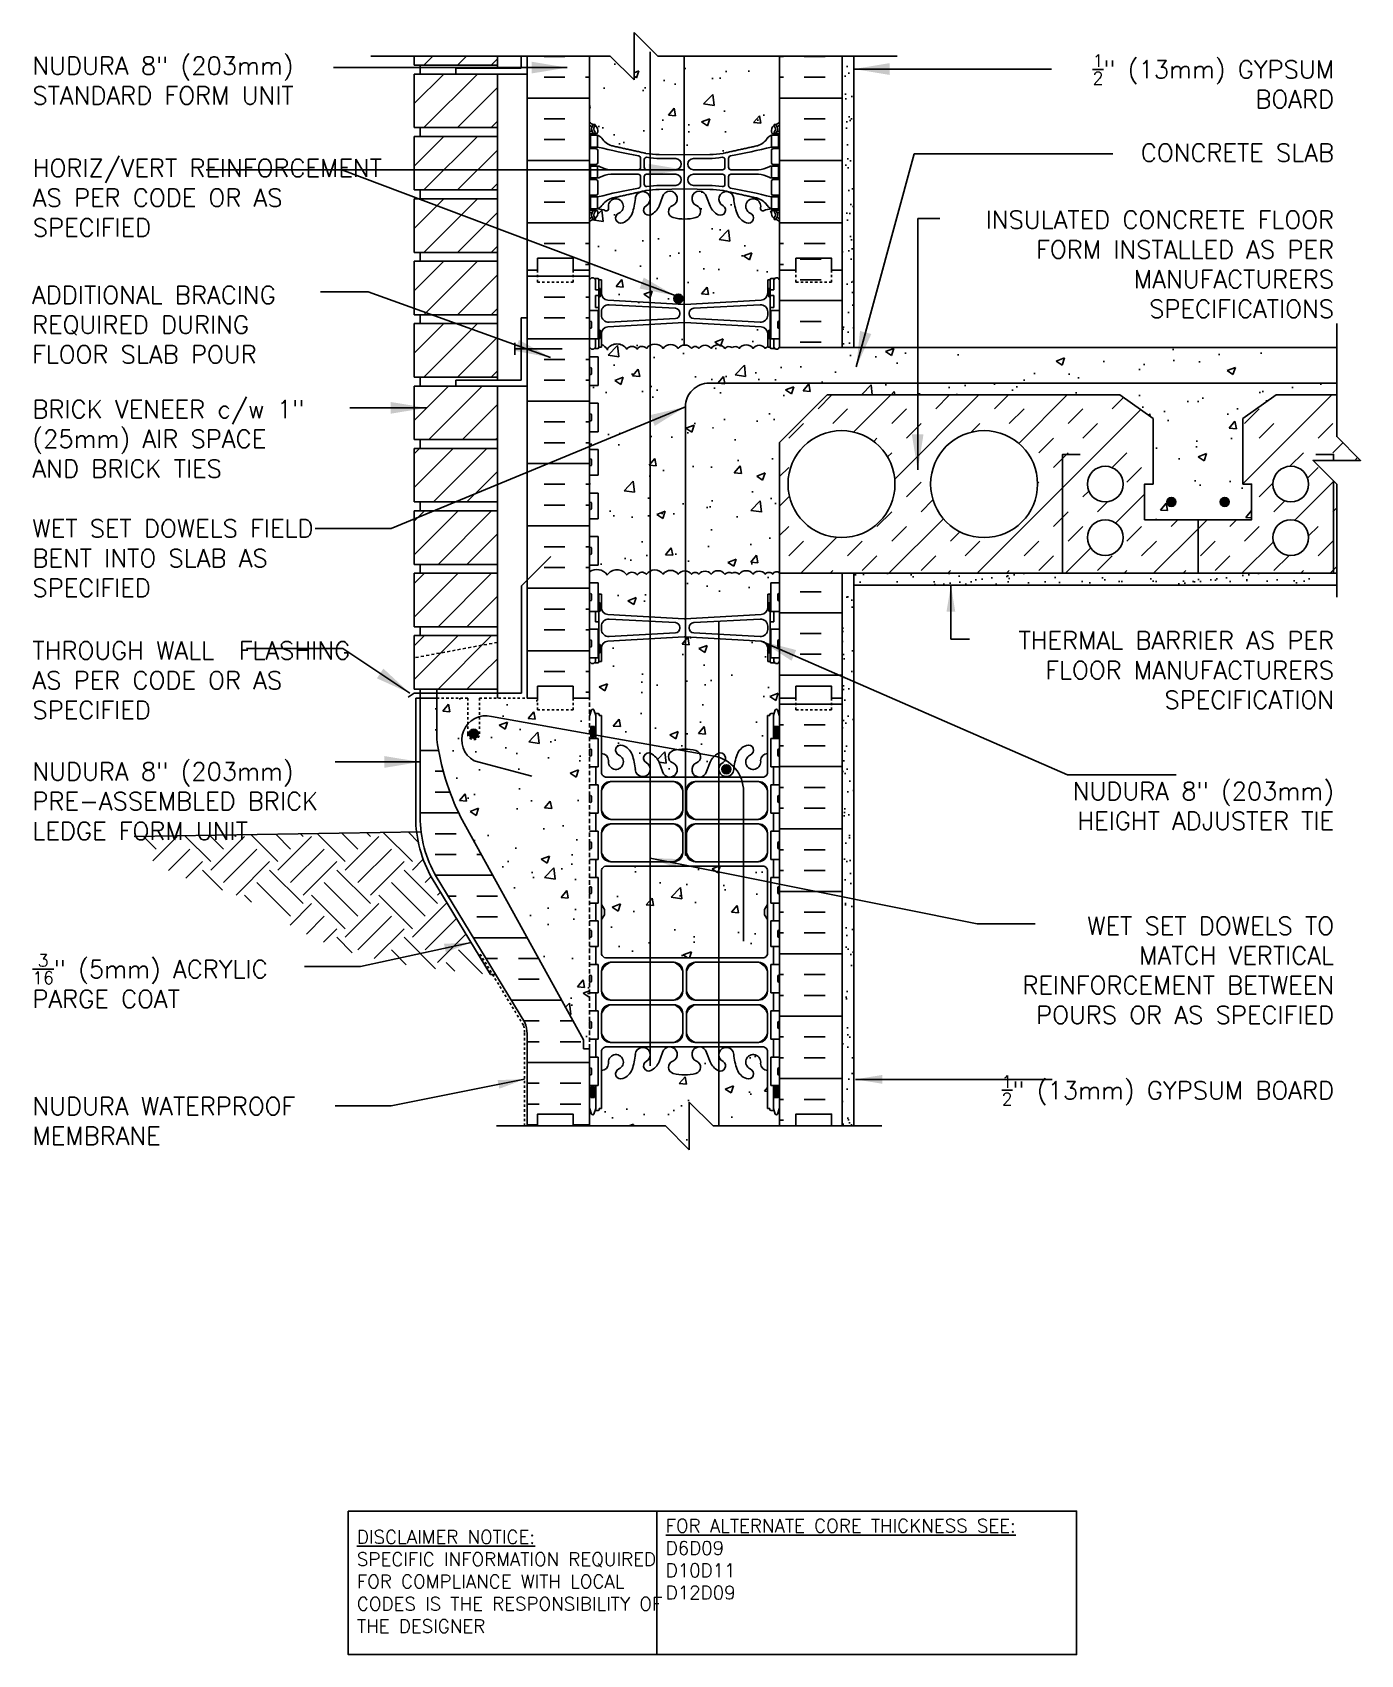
# Model space of a CAD drawing. Header units: inches. Extents: x 239.3 to 295.2, y 23 to 91.2.
import ezdxf

# ---------------------------------------------------------------- set-up
doc = ezdxf.new("R2010")
doc.units = ezdxf.units.IN
doc.header["$LTSCALE"] = 0.5
doc.header["$MEASUREMENT"] = 0
doc.linetypes.add('DASHED2', pattern=[0.375, 0.25, -0.125])
doc.linetypes.add('HIDDEN2', pattern=[0.1875, 0.125, -0.0625])
for name, color, linetype in [('HATCH', 12, 'Continuous'), ('Hidden2', 12, 'HIDDEN2'), ('line25', 2, 'Continuous'), ('LINE3', 3, 'Continuous'), ('LINE50', 5, 'Continuous'), ('LINE9', 9, 'Continuous'), ('TEXT', 4, 'Continuous'), ('Web_Edge', 9, 'Continuous')]:
    doc.layers.add(name, color=color, linetype=linetype)
doc.styles.add('DIM', font='romans.shx', dxfattribs={"width": 0.7})
doc.styles.add('ROMANS', font='romans.shx', dxfattribs={"height": 0.75})
doc.styles.get("Standard").update_dxf_attribs({"font": 'romans.shx', "height": 0.75})
doc.linetypes.add('STEEL', pattern='A,0.5,-0.2,["X",Standard,S=0.1,R=0,X=-0.1,Y=-0.05],-0.1', length=0.8)
doc.dimstyles.new('ext_12', dxfattribs={"dimscale": 12, "dimtxt": 0.09375, "dimasz": 0.09375, "dimexe": 0.09375, "dimexo": 0.0625, "dimgap": 0.0625, "dimtad": 1, "dimdec": 1, "dimzin": 3, "dimdsep": 46, "dimlunit": 4, "dimtxsty": 'DIM', "dimcen": 0.09, "dimdle": 0.09375, "dimclrt": 4, "dimadec": 0, "dimazin": 0, "dimtfac": 1, "dimtdec": 1, "dimtmove": 2, "dimatfit": 3, "dimfxl": 1, "dimfrac": 2, "dimtolj": 1, "dimtzin": 0, "dimarcsym": 0})
doc.dimstyles.new('ext_8', dxfattribs={"dimscale": 8, "dimtxt": 0.09375, "dimasz": 0.09375, "dimexe": 0.09375, "dimexo": 0.0625, "dimgap": 0.0625, "dimtad": 1, "dimdec": 1, "dimzin": 3, "dimdsep": 46, "dimlunit": 4, "dimtxsty": 'DIM', "dimcen": 0.09, "dimdle": 0.09375, "dimclrt": 4, "dimadec": 0, "dimazin": 0, "dimtfac": 1, "dimtdec": 1, "dimtmove": 2, "dimatfit": 3, "dimfxl": 1, "dimfrac": 2, "dimtolj": 1, "dimtzin": 0, "dimarcsym": 0})
pattern_1 = [(37.5, (70.5891, 3.19166), (-0.0314967, 0.963412), [0, -0.76, 0, -0.85, 0, -0.8125]), (7.5, (70.5891, 3.1917), (0.884888, 1.411073), [0, -0.41, 0, -0.685, 0, -0.2625]), (327.5, (69.9741, 3.1917), (1.557071, 0.0028295), [0, -0.25, 0, -0.9, 0, -1.175]), (317.5, (69.9741, 3.1917), (1.503063, 0.438838), [0, -0.125, 0, -0.59, 0, -0.675])]
pattern_2 = [(50, (0, 0), (3.5863, -0.31376), [0.375, -4.125]), (355, (0, 0), (-0.693757, 3.76096), [0.3, -3.3]), (100.4514, (0.299, -0.026), (2.892544, 3.4472), [0.3187, -3.50571]), (46.1842, (0, 1), (5.336207, -0.827596), [0.5625, -6.1875]), (96.6356, (0.4447, 0.931), (4.67331, 4.87059), [0.47805, -5.25857]), (351.1842, (0, 1), (4.67331, 4.87059), [0.45, -4.95]), (21, (0.5, 0.75), (2.984535, -2.013094), [0.375, -4.125]), (326, (0.5, 0.75), (1.216577, 3.62575), [0.3, -3.3]), (71.4514, (0.7487, 0.5822), (4.20111, 1.612656), [0.3187, -3.50571]), (37.5, (0, 0), (0.0607993, 1.6644693), [0, -3.26, 0, -3.35, 0, -3.3125]), (7.5, (0, 0), (1.315348, 1.972059), [0, -1.91, 0, -3.185, 0, -1.2625]), (327.5, (-1.115, 0), (2.669112, -0.1127744), [0, -1.25, 0, -3.9, 0, -5.175]), (317.5, (-1.615, 0), (2.91593, 0.500525), [0, -1.625, 0, -2.59, 0, -3.675])]

msp = doc.modelspace()

# ---------------------------------------------------------------- texts
at = {"layer": 'TEXT', "char_height": 0.75, "style": 'ROMANS'}
for s, insert, width, attachment_point in [('NUDURA 8" (203mm) STANDARD FORM UNIT', (239.335, 89.184), 13.9131, 4), ('\\A1; {\\H0.7x;\\S1/2;}" (13mm) GYPSUM BOARD', (294.103, 89.153), 12.17415, 6), ('HORIZ/VERT REINFORCEMENT AS PER CODE OR AS SPECIFIED', (239.351, 84.256), 16.22436, 4), ('\\A1; {\\H1x;CONCRETE SLAB}', (294.103, 86.148), 12.17415, 6), ('INSULATED CONCRETE FLOOR FORM INSTALLED AS PER MANUFACTURERS SPECIFICATIONS', (294.103, 81.455), 17.62644, 6), ('ADDITIONAL BRACING REQUIRED DURING FLOOR SLAB POUR', (239.321, 78.915), 12.17415, 4), ('BRICK VENEER c/w 1" (25mm) AIR SPACE AND BRICK TIES', (239.337, 74.11), 13.18701, 4), ('WET SET DOWELS FIELD BENT INTO SLAB AS SPECIFIED', (239.337, 69.094), 13.18701, 4), ('THROUGH WALL  FLASHING AS PER CODE OR AS SPECIFIED', (239.337, 63.956), 14.88549, 4), ('THERMAL BARRIER AS PER FLOOR MANUFACTURERS SPECIFICATION', (294.103, 64.383), 17.24655, 6), ('NUDURA 8" (203mm) PRE-ASSEMBLED BRICK LEDGE FORM UNIT', (239.337, 58.868), 13.06052, 4), ('NUDURA 8" (203mm) HEIGHT ADJUSTER TIE', (294.103, 58.668), 12.17415, 6), ('\\A1;WET SET DOWELS TO MATCH VERTICAL REINFORCEMENT BETWEEN POURS OR AS SPECIFIED', (294.103, 51.754), 14.54505, 6), ('\\A1;{\\H0.7x;\\S3/16;}" (5mm) ACRYLIC PARGE COAT', (239.337, 51.305), 12.36492, 4), ('\\A1; {\\H0.7x;\\S1/2;}" (13mm) GYPSUM BOARD', (294.103, 46.707), 14.54505, 6), ('{\\H1x;NUDURA WATERPROOF MEMBRANE}', (239.337, 45.417), 13.69006, 4)]:
    msp.add_mtext(s, dxfattribs=dict(at, insert=insert, width=width, attachment_point=attachment_point))
at = {"layer": 'TEXT', "char_height": 0.5625, "attachment_point": 4}
for s, insert, width in [('{\\LFOR ALTERNATE CORE THICKNESS SEE:\\P}D6D09\\PD10D11\\PD12D09', (265.981, 26.983), 23.33295), ('{\\LDISCLAIMER NOTICE:}\\PSPECIFIC INFORMATION REQUIRED FOR COMPLIANCE WITH LOCAL CODES IS THE RESPONSIBILITY OF THE DESIGNER', (252.989, 26.043), 14.00235)]:
    msp.add_mtext(s, dxfattribs=dict(at, insert=insert, width=width))

# ---------------------------------------------------------------- blocks, each defined once
blk = doc.blocks.new('A$C3BE81C1F')
at = {"layer": 'LINE3'}
for p, q in [((6.106, 0.764), (-3.267, 2.437)), ((-4.004, 0.572), (-1.571, -0.08)), ((7.335, -7.021), (7.335, -0.712))]:
    blk.add_line(p, q, dxfattribs=at)
for centre, radius, start, end in [((-3.509, 1.454), 1.012, 76.18405, 240.69065), ((5.835, -0.712), 1.5, 360, 79.57853)]:
    blk.add_arc(centre, radius, start, end, dxfattribs=at)

# ---------------------------------------------------------------- hatches: boundary and pattern name
at = {"layer": 'HATCH'}
h = msp.add_hatch(dxfattribs=at)
h.set_pattern_fill('AR-CONC', color=256, scale=0.5)
h.set_pattern_definition(pattern_2)
h.paths.add_polyline_path([(270.775, 83.243, 0.088416), (270.629, 83.34), (270.539, 83.34), (270.539, 83.382, -0.249069), (270.429, 83.589), (270.429, 83.656, -0.414214), (270.492, 83.719), (270.539, 83.719), (270.539, 83.789), (270.434, 83.789, 0.085348), (270.105, 83.713, -0.669601), (269.972, 83.833, 2.087231), (269.538, 83.609, -1), (269.375, 83.2, -0.21345), (268.983, 83.589, -0.068226), (268.847, 84.217, 1.753171), (268.396, 83.921, -0.940793), (268.193, 83.537, -0.173075), (267.847, 83.904), (267.704, 84.291, 1.612474), (267.272, 83.931, -0.734872), (267.249, 83.42, -0.068475), (266.775, 83.358, -0.068475), (266.301, 83.42, -0.734872), (266.278, 83.931, 1.612474), (265.846, 84.291), (265.704, 83.904, -0.173075), (265.358, 83.537, -0.940793), (265.154, 83.921, 1.753171), (264.703, 84.217, -0.068226), (264.568, 83.589, -0.21345), (264.175, 83.2, -1), (264.012, 83.609, 2.087231), (263.578, 83.833, -0.669601), (263.446, 83.713, 0.085348), (263.116, 83.789), (263.011, 83.789), (263.011, 83.719), (263.059, 83.719, -0.414214), (263.121, 83.656), (263.121, 83.589, -0.249069), (263.011, 83.382), (263.011, 83.34), (262.921, 83.34, 0.088416), (262.775, 83.243), (262.775, 81.208), (262.775, 80.807), (262.855, 80.887), (262.945, 80.887), (262.975, 80.857), (263.125, 80.857, -0.414214), (263.175, 80.807), (263.175, 80.437), (263.225, 80.437), (263.225, 80.087), (263.175, 80.087), (263.175, 78.687), (263.225, 78.687), (263.225, 78.337), (263.175, 78.337), (263.175, 77.967), (263.275, 77.967), (263.275, 78.08, -0.147187), (263.517, 77.889, -0.520567), (264.343, 77.889, -0.520567), (264.781, 77.889, -0.520567), (265.169, 77.914, -0.520567), (265.874, 77.914, -0.520567), (266.506, 77.914, -0.520567), (267.065, 77.914, -0.520567), (267.381, 77.914, -0.520567), (267.891, 77.914, -0.520567), (268.474, 77.914, -0.358767), (268.775, 77.958, -0.358767), (269.076, 77.914, -0.520567), (269.659, 77.914, -0.520567), (270.17, 77.914, -0.172924), (270.275, 77.989), (270.275, 77.967), (270.375, 77.967), (270.375, 78.337), (270.325, 78.337), (270.325, 78.687), (270.375, 78.687), (270.375, 80.087), (270.325, 80.087), (270.325, 80.437), (270.375, 80.437), (270.375, 80.807, -0.414214), (270.425, 80.857), (270.575, 80.857), (270.605, 80.887), (270.695, 80.887), (270.775, 80.807), (270.775, 81.208)])
h.paths.add_polyline_path([(266.392, 79.604, -0.390098), (266.575, 79.405), (266.575, 79.369, -0.390098), (266.392, 79.17), (263.6, 79.021, -0.438748), (263.275, 79.32), (263.275, 79.454, -0.438748), (263.6, 79.753)], flags=16)
h.paths.add_polyline_path([(267.159, 79.604), (269.95, 79.753, -0.438748), (270.275, 79.454), (270.275, 79.32, -0.438748), (269.95, 79.021), (267.159, 79.17, -0.390098), (266.975, 79.369), (266.975, 79.405, -0.390098)], flags=16)
edge = h.paths.add_edge_path()
edge.add_line((270.775, 90.208), (265.65, 90.208))
edge.add_line((265.65, 90.208), (264.65, 91.208))
edge.add_line((264.65, 91.208), (264.65, 89.208))
edge.add_line((264.65, 89.208), (263.65, 90.208))
edge.add_line((263.65, 90.208), (262.775, 90.208))
edge.add_line((262.775, 90.208), (262.775, 87.435))
edge.add_arc((263.121, 87.796), 0.5, 226.21089, 246.42182)
edge.add_line((262.921, 87.338), (263.011, 87.338))
edge.add_line((263.011, 87.338), (263.011, 87.296))
edge.add_arc((262.871, 87.089), 0.25, 0, 55.9442, ccw=False)
edge.add_line((263.121, 87.089), (263.121, 87.021))
edge.add_arc((263.059, 87.021), 0.0625, -90, 0, ccw=False)
edge.add_line((263.059, 86.959), (263.011, 86.959))
edge.add_line((263.011, 86.959), (263.011, 86.889))
edge.add_line((263.011, 86.889), (263.116, 86.889))
edge.add_arc((262.994, 86.546), 0.364, 34.97751, 70.33874, ccw=False)
edge.add_arc((263.917, 87.157), 0.743, 212.79192, 253.81071)
edge.add_spline(control_points=[(263.71, 86.443), (265.147, 86.123)], knot_values=[0, 0, 1, 1], degree=1, periodic=0)
edge.add_arc((265.703, 89.054), 2.984, 259.25462, 270.09947)
edge.add_line((265.709, 86.071), (266.775, 86.055))
edge.add_line((266.775, 86.055), (267.842, 86.071))
edge.add_arc((267.847, 89.054), 2.984, 269.90053, 280.74538)
edge.add_spline(control_points=[(268.403, 86.123), (269.841, 86.443)], knot_values=[0, 0, 1, 1], degree=1, periodic=0)
edge.add_arc((269.633, 87.157), 0.743, 286.18929, 327.20808)
edge.add_arc((270.557, 86.546), 0.364, 109.66126, 145.02249, ccw=False)
edge.add_line((270.434, 86.889), (270.539, 86.889))
edge.add_line((270.539, 86.889), (270.539, 86.959))
edge.add_line((270.539, 86.959), (270.492, 86.959))
edge.add_arc((270.492, 87.021), 0.0625, 180, 270, ccw=False)
edge.add_line((270.429, 87.021), (270.429, 87.089))
edge.add_arc((270.679, 87.089), 0.25, 124.0558, 180, ccw=False)
edge.add_line((270.539, 87.296), (270.539, 87.338))
edge.add_line((270.539, 87.338), (270.629, 87.338))
edge.add_arc((270.429, 87.796), 0.5, 293.57818, 313.78911)
edge.add_line((270.775, 87.435), (270.775, 90.208))
h = msp.add_hatch(dxfattribs=at)
h.set_pattern_fill('AR-SAND', color=256, scale=0.5, style=0)
h.set_pattern_definition([(37.5, (75.6425, -64.4517), (-0.0314967, 0.963412), [0, -0.76, 0, -0.85, 0, -0.8125]), (7.5, (75.6425, -64.4517), (0.8848884, 1.411073), [0, -0.41, 0, -0.685, 0, -0.2625]), (327.5, (75.0275, -64.4517), (1.557071, 0.0028295), [0, -0.25, 0, -0.9, 0, -1.175]), (317.5, (75.0275, -64.4517), (1.503063, 0.438838), [0, -0.125, 0, -0.59, 0, -0.675])])
h.paths.add_polyline_path([(273.9, 90.208), (273.4, 90.208), (273.4, 81.208), (273.4, 77.958), (273.9, 77.958)])
h = msp.add_hatch(dxfattribs=at)
h.set_pattern_fill('INSUL', color=256, scale=7, style=0)
h.set_pattern_definition([(0, (-2663.3864, -333.8014), (0, 2.625), []), (0, (-2663.3864, -332.9264), (0, 2.625), [0.875, -0.875]), (0, (-2663.3864, -332.0514), (0, 2.625), [0.875, -0.875])])
h.paths.add_polyline_path([(260.15, 63.208), (260.588, 63.208), (260.588, 63.708), (262.088, 63.708), (262.088, 63.208), (262.775, 63.208), (262.775, 81.208), (262.088, 81.208), (262.088, 81.708), (260.588, 81.708), (260.588, 81.208), (260.15, 81.208)])
h = msp.add_hatch(dxfattribs=at)
h.set_pattern_fill('INSUL', color=256, scale=7, style=0)
h.set_pattern_definition([(0, (75.6425, -64.4517), (0, 2.625), []), (0, (75.6425, -63.5767), (0, 2.625), [0.875, -0.875]), (0, (75.6425, -62.7017), (0, 2.625), [0.875, -0.875])])
h.paths.add_polyline_path([(273.4, 81.208), (272.963, 81.208), (272.963, 81.708), (271.463, 81.708), (271.463, 81.208), (270.775, 81.208), (270.775, 77.958), (273.4, 77.958)])
h.paths.add_polyline_path([(273.4, 68.458), (270.775, 68.458), (270.775, 63.208), (271.463, 63.208), (271.463, 63.708), (272.963, 63.708), (272.963, 63.208), (273.4, 63.208)])
h = msp.add_hatch(dxfattribs=at)
h.set_pattern_fill('AR-CONC', color=256, scale=0.5)
h.set_pattern_definition(pattern_2)
h.paths.add_polyline_path([(272.775, 75.958), (285.085, 75.958), (286.489, 74.968), (286.489, 72.208), (286.129, 72.208), (286.129, 70.708), (288.379, 70.708), (290.629, 70.708), (290.629, 72.208), (290.261, 72.208), (290.269, 72.216), (290.269, 74.968), (291.673, 75.958), (294.218, 75.958), (294.218, 77.958), (270.766, 77.958), (270.695, 77.887), (270.605, 77.887), (270.575, 77.917), (270.425, 77.917, -0.414214), (270.375, 77.967), (270.275, 77.967), (270.275, 77.989, 0.172924), (270.17, 77.914, 0.520567), (269.659, 77.914, 0.520567), (269.076, 77.914, 0.358767), (268.775, 77.958, 0.358767), (268.474, 77.914, 0.520567), (267.891, 77.914, 0.520567), (267.381, 77.914, 0.520567), (267.065, 77.914, 0.520567), (266.506, 77.914, 0.520567), (265.874, 77.914, 0.520567), (265.169, 77.914, 0.520567), (264.781, 77.889, 0.520567), (264.343, 77.889, 0.520567), (263.517, 77.889, 0.147187), (263.275, 78.08), (263.275, 77.967), (263.175, 77.967, -0.414214), (263.125, 77.917), (262.975, 77.917), (262.945, 77.887), (262.855, 77.887), (262.775, 77.967), (262.775, 77.563), (263.14, 77.563), (263.14, 76.363), (262.775, 76.363), (262.775, 75.613), (263.14, 75.613), (263.14, 74.413), (262.775, 74.413), (262.775, 73.663), (263.14, 73.663), (263.14, 72.583), (262.775, 72.583), (262.775, 71.833), (263.14, 71.833), (263.14, 70.753), (262.775, 70.753), (262.775, 70.003), (263.14, 70.003), (263.14, 68.803), (262.775, 68.803), (262.775, 68.522, -0.412831), (263.517, 68.389, -0.520567), (264.343, 68.389, -0.520567), (264.781, 68.389, -0.520567), (265.169, 68.414, -0.520567), (265.874, 68.414, -0.520567), (266.506, 68.414, -0.520567), (267.065, 68.414, -0.520567), (267.381, 68.414, -0.520567), (267.891, 68.414, -0.520567), (268.474, 68.414, -0.358767), (268.775, 68.458, -0.358767), (269.076, 68.414, -0.520567), (269.659, 68.414, -0.520567), (270.17, 68.414, -0.520567), (270.486, 68.414, -0.606632), (270.775, 68.458), (270.775, 73.958)])
h.paths.add_polyline_path([(270.265, 47.538, -0.380392), (269.972, 47.833, 2.087231), (269.538, 47.609, -1), (269.375, 47.2, -0.21345), (268.983, 47.589, -0.068226), (268.847, 48.217, 1.753171), (268.396, 47.921, -0.940793), (268.193, 47.537, -0.173075), (267.847, 47.904), (267.704, 48.291, 1.612474), (267.272, 47.931, -0.734872), (267.249, 47.42, -0.068475), (266.775, 47.358, -0.068475), (266.301, 47.42, -0.734872), (266.278, 47.931, 1.612474), (265.846, 48.291), (265.704, 47.904, -0.173075), (265.358, 47.537, -0.940793), (265.154, 47.921, 1.753171), (264.703, 48.217, -0.068226), (264.568, 47.589, -0.21345), (264.175, 47.2, -1), (264.012, 47.609, 2.087231), (263.578, 47.833, -0.380397), (263.285, 47.538), (263.285, 45.937), (263.185, 45.937), (263.185, 45.907, -0.414214), (263.135, 45.857), (263.009, 45.857), (262.96, 45.707, -0.6), (262.86, 45.707), (262.775, 45.968), (262.775, 45.208), (265.973, 45.208), (266.973, 44.208), (266.973, 45.208), (266.973, 46.208), (267.973, 45.208), (270.775, 45.208), (270.775, 45.968), (270.69, 45.707, -0.6), (270.59, 45.707), (270.541, 45.857), (270.415, 45.857, -0.414214), (270.365, 45.907), (270.365, 45.937), (270.265, 45.937)])
h.paths.add_polyline_path([(270.265, 55.989, 0.268138), (270.104, 56.137), (263.446, 56.137, 0.268156), (263.285, 55.989), (263.285, 54.52), (263.405, 54.32), (263.405, 54.208), (263.405, 54.096), (263.285, 53.896), (263.285, 52.427, 0.268156), (263.446, 52.279), (270.104, 52.279, 0.268138), (270.265, 52.427), (270.265, 53.896), (270.145, 54.096), (270.145, 54.208), (270.145, 54.32), (270.265, 54.52)])
h = msp.add_hatch(dxfattribs=at)
h.set_pattern_fill('AR-CONC', color=256, scale=0.5)
h.set_pattern_definition(pattern_2)
h.paths.add_polyline_path([(270.275, 67.583), (270.375, 67.583, -0.327813), (270.41, 67.631), (270.41, 68.053), (270.775, 68.053), (270.775, 68.458, 0.606632), (270.486, 68.414, 0.520567), (270.17, 68.414, 0.520567), (269.659, 68.414, 0.520567), (269.076, 68.414, 0.358767), (268.775, 68.458, 0.358767), (268.474, 68.414, 0.520567), (267.891, 68.414, 0.520567), (267.381, 68.414, 0.520567), (267.065, 68.414, 0.520567), (266.506, 68.414, 0.520567), (265.874, 68.414, 0.520567), (265.169, 68.414, 0.520567), (264.781, 68.389, 0.520567), (264.343, 68.389, 0.520567), (263.517, 68.389, 0.412831), (262.775, 68.522), (262.775, 68.053), (263.14, 68.053), (263.14, 67.631, -0.327813), (263.175, 67.583), (263.275, 67.583), (263.275, 67.022, 0.390098), (263.55, 66.723), (266.759, 66.54, 0.020761), (266.775, 66.539, 0.020761), (266.792, 66.54), (270, 66.723, 0.390098), (270.275, 67.022)])
h.paths.add_polyline_path([(270.775, 64.743), (270.695, 64.663), (270.605, 64.663), (270.575, 64.693), (270.425, 64.693, -0.414214), (270.375, 64.743), (270.275, 64.743), (270.275, 65.304, 0.390098), (270, 65.603), (266.792, 65.787, 0.020761), (266.775, 65.788, 0.020761), (266.759, 65.787), (263.55, 65.603, 0.390098), (263.275, 65.304), (263.275, 64.743), (263.175, 64.743, -0.414214), (263.125, 64.693), (262.975, 64.693), (262.945, 64.663), (262.855, 64.663), (262.775, 64.743), (262.775, 63.208), (262.775, 62.449), (262.86, 62.709, -0.6), (262.96, 62.709), (263.009, 62.559), (263.135, 62.559, -0.414214), (263.185, 62.509), (263.185, 62.479), (263.285, 62.479), (263.285, 60.878, -0.380397), (263.578, 60.583, 2.087231), (264.012, 60.808, -1), (264.175, 61.216, -0.21345), (264.568, 60.827, -0.068226), (264.703, 60.199, 1.753171), (265.154, 60.496, -0.940793), (265.358, 60.879, -0.173075), (265.704, 60.512), (265.846, 60.125, 1.612474), (266.278, 60.485, -0.734872), (266.301, 60.996, -0.068475), (266.775, 61.058, -0.068475), (267.249, 60.996, -0.734872), (267.272, 60.485, 1.612474), (267.704, 60.125), (267.847, 60.512, -0.173075), (268.193, 60.879, -0.940793), (268.396, 60.496, 1.753171), (268.847, 60.199, -0.068226), (268.983, 60.827, -0.21345), (269.375, 61.216, -1), (269.538, 60.808, 2.087231), (269.972, 60.583, -0.380392), (270.265, 60.878), (270.265, 62.479), (270.365, 62.479), (270.365, 62.509, -0.414214), (270.415, 62.559), (270.541, 62.559), (270.59, 62.709, -0.6), (270.69, 62.709), (270.775, 62.449), (270.775, 62.479), (270.775, 63.208)])
h = msp.add_hatch(dxfattribs=at)
h.set_pattern_fill('AR-SAND', color=256, scale=0.5, style=0)
h.set_pattern_definition(pattern_1)
h.paths.add_polyline_path([(273.9, 68.458), (273.4, 68.458), (273.4, 63.208), (273.4, 45.212), (273.9, 45.213)])
h = msp.add_hatch(dxfattribs=at)
h.set_pattern_fill('AR-SAND', color=256, scale=0.5, style=0)
h.set_pattern_definition(pattern_1)
h.paths.add_polyline_path([(273.9, 68.458), (273.9, 67.958), (294.218, 67.958), (294.218, 68.458), (288.379, 68.458)])
h = msp.add_hatch(dxfattribs=at)
h.set_pattern_fill('INSUL', color=256, scale=7, style=0)
h.set_pattern_definition([(180, (3196.9368, -351.8014), (0, 2.625), []), (180, (3196.9368, -350.9264), (0, 2.625), [0.875, -0.875]), (180, (3196.9368, -350.0514), (0, 2.625), [0.875, -0.875])])
h.paths.add_polyline_path([(273.4, 45.208), (272.963, 45.208), (272.963, 45.708), (271.463, 45.708), (271.463, 45.208), (270.775, 45.208), (270.775, 63.208), (271.463, 63.208), (271.463, 63.708), (272.963, 63.708), (272.963, 63.208), (273.4, 63.208)])
h = msp.add_hatch(dxfattribs=at)
h.set_pattern_fill('INSUL', color=256, scale=7, style=0)
h.set_pattern_definition([(0, (-2739.7156, -377.3741), (0, 2.625), []), (0, (-2739.7156, -376.4991), (0, 2.625), [0.875, -0.875]), (0, (-2739.7156, -375.6241), (0, 2.625), [0.875, -0.875])])
h.paths.add_polyline_path([(257.35, 58.208, -0.079579), (256.35, 61.458), (256.35, 63.208), (255.65, 63.208), (255.65, 58.208, 0.131652), (256.32, 55.708), (260.058, 49.558, -0.10438), (260.15, 49.083), (260.15, 45.208), (260.588, 45.208), (260.588, 45.708), (262.088, 45.708), (262.088, 45.208), (262.775, 45.208), (262.775, 48.458), (262.525, 48.458), (262.525, 48.833)])
h = msp.add_hatch(dxfattribs=at)
h.set_pattern_fill('AR-CONC', color=256, scale=0.5)
h.set_pattern_definition(pattern_2)
h.paths.add_polyline_path([(262.775, 63.208), (262.088, 63.208), (262.088, 62.708), (260.588, 62.708), (260.588, 63.208), (260.15, 63.208), (258.15, 63.208), (258.15, 61.708, -1), (257.65, 61.708), (257.65, 63.208), (256.35, 63.208), (256.35, 61.458, 0.079579), (257.35, 58.208), (262.525, 48.833), (262.525, 48.458), (262.775, 48.458)])
h = msp.add_hatch(dxfattribs=at)
h.set_pattern_fill('EARTH', color=256, scale=8, angle=45, style=0)
h.set_pattern_definition([(45, (151.7328, -21.4568), (2e-16, 2.828427), [2, -2]), (45, (151.2024, -20.9265), (2e-16, 2.828427), [2, -2]), (45, (150.6721, -20.3962), (2e-16, 2.828427), [2, -2]), (135, (150.6721, -20.0426), (-2.828427, 4e-16), [2, -2]), (135, (151.2024, -19.5123), (-2.828427, 4e-16), [2, -2]), (135, (151.7328, -18.982), (-2.828427, 4e-16), [2, -2])])
h.paths.add_polyline_path([(256.159, 55.613, -0.100997), (255.501, 57.58), (251.924, 57.52), (247.461, 55.083), (247.592, 55.039), (247.804, 54.96), (248.018, 54.873), (248.233, 54.775), (248.45, 54.669), (248.667, 54.556), (248.884, 54.436), (249.1, 54.312), (249.316, 54.185), (249.529, 54.056), (249.74, 53.926), (249.95, 53.798), (250.162, 53.669), (250.384, 53.539), (250.621, 53.407), (250.879, 53.272), (251.164, 53.133), (251.483, 52.987), (251.841, 52.836), (252.247, 52.677), (252.726, 52.513), (253.303, 52.346), (254.006, 52.181), (254.862, 52.019), (255.896, 51.863), (257.137, 51.715), (258.61, 51.58)])
h.paths.add_polyline_path([(251.924, 57.52), (243.207, 57.375), (243.386, 57.2), (243.568, 57.029), (243.751, 56.865), (243.937, 56.707), (244.126, 56.557), (244.317, 56.414), (244.51, 56.279), (244.706, 56.154), (244.904, 56.038), (245.105, 55.93), (245.308, 55.831), (245.512, 55.739), (245.718, 55.654), (245.924, 55.574), (246.132, 55.501), (246.339, 55.432), (246.547, 55.367), (246.754, 55.304), (246.963, 55.241), (247.172, 55.178), (247.381, 55.111), (247.461, 55.083)])
at = {"layer": 'LINE3'}
for points in [[(266.701, 80.011, 1), (266.326, 80.011, 1)], [(287.441, 71.458, 1), (287.066, 71.458, 1)], [(289.691, 71.458, 1), (289.316, 71.458, 1)], [(257.713, 61.708, 1), (258.088, 61.708, 1)], [(268.346, 60.214, 1), (268.721, 60.214, 1)]]:
    msp.add_hatch(color=256, dxfattribs=at).paths.add_polyline_path(points)

# ---------------------------------------------------------------- linework, layer by layer
at = {"layer": 'HATCH'}
for p, q in [((255.808, 89.833), (256.183, 90.208)), ((257.222, 89.833), (257.597, 90.208)), ((258.637, 89.833), (258.9, 90.097)), ((260.864, 90.199), (261.739, 90.199)), ((270.937, 90.199), (270.775, 90.199)), ((272.687, 90.199), (271.812, 90.199)), ((255.4, 88.214), (256.644, 89.458)), ((255.808, 87.208), (258.058, 89.458)), ((257.222, 87.208), (258.9, 88.886)), ((260.864, 89.324), (261.739, 89.324)), ((262.614, 89.324), (262.775, 89.324)), ((270.937, 89.324), (270.775, 89.324)), ((272.687, 89.324), (271.812, 89.324)), ((260.15, 88.449), (262.775, 88.449)), ((273.4, 88.449), (270.775, 88.449)), ((258.637, 87.208), (258.9, 87.472)), ((260.864, 87.574), (261.739, 87.574)), ((272.687, 87.574), (271.812, 87.574)), ((255.4, 85.589), (256.644, 86.833)), ((255.808, 84.583), (258.058, 86.833)), ((260.864, 86.699), (261.739, 86.699)), ((272.687, 86.699), (271.812, 86.699)), ((257.222, 84.583), (258.9, 86.261)), ((260.15, 85.824), (262.775, 85.824)), ((273.4, 85.824), (270.775, 85.824)), ((258.637, 84.583), (258.9, 84.847)), ((260.864, 84.949), (261.739, 84.949)), ((272.687, 84.949), (271.812, 84.949)), ((255.4, 82.964), (256.644, 84.208)), ((255.808, 81.958), (258.058, 84.208)), ((260.864, 84.074), (261.739, 84.074)), ((272.687, 84.074), (271.812, 84.074)), ((257.222, 81.958), (258.9, 83.636)), ((260.15, 83.199), (262.775, 83.199)), ((273.4, 83.199), (270.775, 83.199)), ((258.637, 81.958), (258.9, 82.222)), ((260.864, 82.324), (261.739, 82.324)), ((262.614, 82.324), (262.775, 82.324)), ((270.937, 82.324), (270.775, 82.324)), ((272.687, 82.324), (271.812, 82.324)), ((255.4, 80.339), (256.644, 81.583)), ((255.808, 79.333), (258.058, 81.583)), ((262.614, 81.449), (262.775, 81.449)), ((270.937, 81.449), (270.775, 81.449)), ((257.222, 79.333), (258.9, 81.011)), ((258.637, 79.333), (258.9, 79.597)), ((255.4, 77.714), (256.644, 78.958)), ((255.808, 76.708), (258.058, 78.958)), ((257.222, 76.708), (258.9, 78.386)), ((258.637, 76.708), (258.9, 76.972)), ((255.4, 76.3), (255.433, 76.333)), ((255.4, 74.886), (256.847, 76.333)), ((256.012, 74.083), (258.262, 76.333)), ((272.395, 75.379), (272.974, 75.958)), ((273.89, 74.399), (275.449, 75.958)), ((275.619, 72.416), (279.162, 75.958)), ((277.345, 75.379), (277.924, 75.958)), ((279.82, 75.379), (280.399, 75.958)), ((280.837, 73.921), (282.874, 75.958)), ((284.769, 75.379), (285.239, 75.849)), ((290.269, 72.216), (294.011, 75.958)), ((257.426, 74.083), (258.9, 75.558)), ((273.014, 74.76), (273.632, 75.379)), ((275.489, 74.76), (276.107, 75.379)), ((279.086, 68.458), (285.965, 75.337)), ((280.438, 74.76), (281.057, 75.379)), ((282.913, 74.76), (283.532, 75.379)), ((290.338, 74.76), (290.956, 75.379)), ((271.157, 74.141), (271.776, 74.76)), ((276.107, 74.141), (276.726, 74.76)), ((278.831, 74.391), (279.201, 74.76)), ((283.532, 74.141), (284.151, 74.76)), ((290.956, 74.141), (291.575, 74.76)), ((293.431, 74.141), (294.05, 74.76)), ((255.4, 73.481), (255.627, 73.708)), ((255.43, 72.097), (257.041, 73.708)), ((256.844, 72.097), (258.455, 73.708)), ((258.84, 74.083), (258.9, 74.143)), ((274.733, 74.005), (274.87, 74.141)), ((281.676, 73.523), (282.294, 74.141)), ((294.05, 73.523), (294.477, 73.949)), ((275.317, 73.351), (275.489, 73.523)), ((282.294, 72.904), (282.913, 73.523)), ((284.769, 72.904), (285.388, 73.523)), ((292.247, 72.957), (292.813, 73.523)), ((294.973, 73.208), (295.095, 73.33)), ((258.258, 72.097), (258.9, 72.739)), ((270.775, 72.522), (271.157, 72.904)), ((285.388, 72.285), (286.007, 72.904)), ((292.988, 72.46), (293.431, 72.904)), ((255.4, 72.067), (255.43, 72.097)), ((256.205, 71.458), (256.844, 72.097)), ((257.619, 71.458), (258.258, 72.097)), ((270.775, 71.284), (271.187, 71.696)), ((276.107, 71.666), (276.726, 72.285)), ((281.628, 72.238), (281.676, 72.285)), ((283.532, 71.666), (283.784, 71.918)), ((284.91, 70.57), (286.129, 71.788)), ((290.956, 71.666), (291.532, 72.242)), ((292.453, 70.688), (294.095, 72.33)), ((255.4, 69.239), (257.244, 71.083)), ((255.4, 70.653), (255.83, 71.083)), ((256.409, 68.833), (258.659, 71.083)), ((274.87, 70.429), (275.489, 71.048)), ((276.726, 71.048), (277.227, 71.549)), ((282.294, 70.429), (282.913, 71.048)), ((284.151, 71.048), (284.567, 71.464)), ((287.121, 71.597), (287.121, 71.597)), ((291.575, 71.048), (292.029, 71.502)), ((294.05, 71.048), (294.218, 71.215)), ((270.775, 70.047), (271.157, 70.429)), ((275.374, 68.458), (277.665, 70.75)), ((275.489, 69.81), (276.107, 70.429)), ((282.913, 69.81), (283.532, 70.429)), ((285.388, 69.81), (286.007, 70.429)), ((286.511, 68.458), (288.379, 70.326)), ((287.244, 70.429), (287.523, 70.708)), ((288.379, 70.326), (288.761, 70.708)), ((289.719, 70.429), (289.998, 70.708)), ((290.338, 69.81), (290.956, 70.429)), ((293.028, 70.026), (293.431, 70.429)), ((258.258, 69.472), (258.9, 70.114)), ((271.157, 69.192), (271.776, 69.81)), ((271.662, 68.458), (273.171, 69.968)), ((273.632, 69.192), (274.251, 69.81)), ((277.963, 69.81), (278.357, 70.204)), ((278.582, 69.192), (279.201, 69.81)), ((281.057, 69.192), (281.676, 69.81)), ((286.007, 69.192), (286.625, 69.81)), ((288.482, 69.192), (289.1, 69.81)), ((290.223, 68.458), (291.551, 69.786)), ((293.431, 69.192), (294.05, 69.81)), ((257.619, 68.833), (258.258, 69.472)), ((274.251, 68.573), (274.87, 69.192)), ((276.726, 68.573), (277.345, 69.192)), ((281.676, 68.573), (282.294, 69.192)), ((282.798, 68.458), (283.864, 69.524)), ((284.151, 68.573), (284.769, 69.192)), ((289.1, 68.573), (289.719, 69.192)), ((291.575, 68.573), (292.194, 69.192)), ((255.4, 66.614), (257.244, 68.458)), ((255.4, 68.028), (255.83, 68.458)), ((256.409, 66.208), (258.659, 68.458)), ((272.899, 68.458), (273.014, 68.573)), ((277.849, 68.458), (277.963, 68.573)), ((280.324, 68.458), (280.438, 68.573)), ((285.273, 68.458), (285.388, 68.573)), ((287.748, 68.458), (287.863, 68.573)), ((292.698, 68.458), (292.813, 68.573)), ((293.935, 68.458), (294.218, 68.74)), ((258.258, 66.847), (258.9, 67.489)), ((257.619, 66.208), (258.258, 66.847)), ((255.4, 63.989), (257.244, 65.833)), ((255.4, 65.403), (255.83, 65.833)), ((256.409, 63.583), (258.659, 65.833)), ((258.258, 64.222), (258.9, 64.864)), ((257.619, 63.583), (258.258, 64.222))]:
    msp.add_line(p, q, dxfattribs=at)
for points in [[(263.275, 78.08, -0.147187), (263.517, 77.889, -0.520567), (264.343, 77.889, -0.520567), (264.781, 77.889, -0.520567), (265.169, 77.914, -0.520567), (265.874, 77.914, -0.520567), (266.506, 77.914, -0.520567), (267.065, 77.914, -0.520567), (267.381, 77.914, -0.520567), (267.891, 77.914, -0.520567), (268.474, 77.914, -0.358767), (268.775, 77.958)], [(270.275, 77.989, 0.172924), (270.17, 77.914, 0.520567), (269.659, 77.914, 0.520567), (269.076, 77.914, 0.358767), (268.775, 77.958)], [(262.775, 68.522, -0.412831), (263.517, 68.389, -0.520567), (264.343, 68.389, -0.520567), (264.781, 68.389, -0.520567), (265.169, 68.414, -0.520567), (265.874, 68.414, -0.520567), (266.506, 68.414, -0.520567), (267.065, 68.414, -0.520567), (267.381, 68.414, -0.520567), (267.891, 68.414, -0.520567), (268.474, 68.414, -0.358767), (268.775, 68.458)], [(270.775, 68.458, 0.606632), (270.486, 68.414, 0.520567), (270.17, 68.414, 0.520567), (269.659, 68.414, 0.520567), (269.076, 68.414, 0.358767), (268.775, 68.458)]]:
    msp.add_lwpolyline(points, format="xyb", dxfattribs=at)
at = {"layer": 'Hidden2', "color": 9}
msp.add_line((256.35, 63.208), (257.65, 63.208), dxfattribs=at)
at = {"layer": 'Hidden2'}
for p, q in [((256.35, 63.208), (257.65, 63.208)), ((257.65, 63.208), (257.65, 61.708)), ((258.15, 61.708), (258.15, 63.208)), ((258.15, 63.208), (260.15, 63.208))]:
    msp.add_line(p, q, dxfattribs=at)
at = {"layer": 'Hidden2', "ltscale": 3}
msp.add_line((262.775, 48.458), (262.775, 63.208), dxfattribs=at)
at = {"layer": 'Hidden2'}
msp.add_lwpolyline([(260.15, 63.208), (260.588, 63.208), (260.588, 63.708), (262.088, 63.708), (262.088, 63.208), (262.775, 63.208)], dxfattribs=at)
msp.add_arc((257.9, 61.708), 0.25, 180, 0, dxfattribs=at)
at = {"layer": 'line25'}
for p, q in [((255.4, 89.833), (255.4, 90.208)), ((258.9, 89.708), (258.9, 90.208)), ((262.775, 90.208), (262.775, 81.208)), ((270.775, 81.208), (270.775, 90.208)), ((255.4, 89.833), (258.9, 89.833)), ((255.4, 89.458), (258.9, 89.458)), ((255.4, 87.208), (255.4, 89.458)), ((255.65, 89.458), (255.65, 89.833)), ((258.9, 76.583), (258.9, 89.458)), ((255.4, 87.208), (258.9, 87.208)), ((255.4, 86.833), (258.9, 86.833)), ((255.4, 84.583), (255.4, 86.833)), ((255.65, 86.833), (255.65, 87.208)), ((255.4, 84.583), (258.9, 84.583)), ((255.4, 84.208), (258.9, 84.208)), ((255.4, 81.958), (255.4, 84.208)), ((255.65, 84.208), (255.65, 84.583)), ((255.4, 81.958), (258.9, 81.958)), ((255.65, 81.583), (255.65, 81.958)), ((255.4, 81.583), (258.9, 81.583)), ((255.4, 79.333), (255.4, 81.583)), ((262.775, 81.208), (262.775, 63.208)), ((270.775, 81.208), (270.775, 77.958)), ((255.4, 79.333), (258.9, 79.333)), ((255.65, 78.958), (255.65, 79.333)), ((262.775, 79.513), (263.14, 79.513)), ((263.14, 78.313), (263.14, 79.513)), ((270.775, 79.513), (270.41, 79.513)), ((270.41, 78.313), (270.41, 79.513)), ((255.4, 78.958), (258.9, 78.958)), ((255.4, 76.708), (255.4, 78.958)), ((262.775, 78.313), (263.14, 78.313)), ((270.775, 78.313), (270.41, 78.313)), ((270.775, 77.958), (294.218, 77.958)), ((262.775, 77.563), (263.14, 77.563)), ((263.14, 76.363), (263.14, 77.563)), ((255.4, 76.708), (258.9, 76.708)), ((255.65, 76.333), (255.65, 76.708)), ((255.4, 74.083), (255.4, 76.333)), ((255.4, 76.333), (258.9, 76.333)), ((258.9, 71.083), (258.9, 76.333)), ((262.775, 76.363), (263.14, 76.363)), ((262.775, 75.613), (263.14, 75.613)), ((263.14, 74.413), (263.14, 75.613)), ((262.775, 74.413), (263.14, 74.413)), ((255.4, 74.083), (258.9, 74.083)), ((255.4, 73.708), (258.9, 73.708)), ((255.4, 71.458), (255.4, 73.708)), ((255.65, 73.708), (255.65, 74.083)), ((255.65, 73.708), (255.65, 74.083)), ((262.775, 73.663), (263.14, 73.663)), ((263.14, 73.663), (263.14, 72.583)), ((262.775, 72.583), (263.14, 72.583)), ((262.775, 71.833), (263.14, 71.833)), ((263.14, 70.753), (263.14, 71.833)), ((255.4, 71.458), (258.9, 71.458)), ((255.4, 71.083), (258.9, 71.083)), ((255.4, 68.833), (255.4, 71.083)), ((255.65, 71.083), (255.65, 71.458)), ((258.9, 63.208), (258.9, 71.083)), ((262.775, 70.753), (263.14, 70.753)), ((262.775, 70.003), (263.14, 70.003)), ((263.14, 70.003), (263.14, 68.803)), ((255.4, 68.833), (258.9, 68.833)), ((255.4, 68.458), (258.9, 68.458)), ((255.4, 66.208), (255.4, 68.458)), ((255.65, 68.458), (255.65, 68.833)), ((262.775, 68.803), (263.14, 68.803)), ((262.775, 68.053), (263.14, 68.053)), ((263.14, 68.053), (263.14, 66.853)), ((270.41, 68.053), (270.41, 66.853)), ((270.775, 68.053), (270.41, 68.053)), ((255.4, 66.208), (258.9, 66.208)), ((255.65, 65.833), (255.65, 66.208)), ((262.775, 66.853), (263.14, 66.853)), ((270.775, 66.853), (270.41, 66.853)), ((255.4, 65.833), (258.9, 65.833)), ((255.4, 63.583), (255.4, 65.833)), ((262.775, 66.103), (263.14, 66.103)), ((263.14, 66.103), (263.14, 64.903)), ((270.775, 66.103), (270.41, 66.103)), ((270.41, 66.103), (270.41, 64.903)), ((262.775, 64.903), (263.14, 64.903)), ((270.775, 64.903), (270.41, 64.903)), ((255.4, 63.583), (258.9, 63.583)), ((258.9, 63.583), (255.4, 63.583)), ((255.65, 63.208), (255.65, 63.583)), ((256.35, 63.583), (256.35, 63.208)), ((256.35, 63.208), (256.35, 61.458)), ((270.775, 45.208), (270.775, 63.208)), ((270.775, 45.208), (270.775, 63.208)), ((262.775, 61.513), (263.14, 61.513)), ((263.14, 60.313), (263.14, 61.513)), ((270.775, 61.513), (270.41, 61.513)), ((270.41, 60.313), (270.41, 61.513)), ((262.775, 60.313), (263.14, 60.313)), ((270.775, 60.313), (270.41, 60.313)), ((262.775, 59.563), (263.14, 59.563)), ((263.14, 58.363), (263.14, 59.563)), ((270.775, 59.563), (270.41, 59.563)), ((270.41, 58.363), (270.41, 59.563)), ((262.525, 48.833), (257.35, 58.208)), ((262.775, 58.363), (263.14, 58.363)), ((270.775, 58.363), (270.41, 58.363)), ((262.775, 57.613), (263.14, 57.613)), ((263.14, 56.413), (263.14, 57.613)), ((270.775, 57.613), (270.41, 57.613)), ((270.41, 56.413), (270.41, 57.613)), ((262.775, 56.413), (263.14, 56.413)), ((270.775, 56.413), (270.41, 56.413)), ((262.775, 55.663), (263.14, 55.663)), ((263.14, 55.663), (263.14, 54.583)), ((270.775, 55.663), (270.41, 55.663)), ((270.41, 55.663), (270.41, 54.583)), ((262.775, 54.583), (263.14, 54.583)), ((270.775, 54.583), (270.41, 54.583)), ((262.775, 53.833), (263.14, 53.833)), ((263.14, 52.753), (263.14, 53.833)), ((270.775, 53.833), (270.41, 53.833)), ((270.41, 52.753), (270.41, 53.833)), ((262.775, 52.753), (263.14, 52.753)), ((270.775, 52.753), (270.41, 52.753)), ((262.775, 52.003), (263.14, 52.003)), ((263.14, 52.003), (263.14, 50.803)), ((270.775, 52.003), (270.41, 52.003)), ((270.41, 52.003), (270.41, 50.803)), ((262.775, 50.803), (263.14, 50.803)), ((270.775, 50.803), (270.41, 50.803)), ((262.775, 50.053), (263.14, 50.053)), ((263.14, 50.053), (263.14, 48.853)), ((270.775, 50.053), (270.41, 50.053)), ((270.41, 50.053), (270.41, 48.853)), ((262.525, 48.458), (262.525, 48.833)), ((262.775, 48.458), (262.525, 48.458)), ((262.775, 48.853), (263.14, 48.853)), ((262.775, 45.208), (262.775, 48.458)), ((270.775, 48.853), (270.41, 48.853)), ((262.775, 48.103), (263.14, 48.103)), ((263.14, 48.103), (263.14, 46.903)), ((270.775, 48.103), (270.41, 48.103)), ((270.41, 48.103), (270.41, 46.903)), ((262.775, 46.903), (263.14, 46.903)), ((270.775, 46.903), (270.41, 46.903))]:
    msp.add_line(p, q, dxfattribs=at)
for points in [[(270.775, 63.208), (270.775, 73.958), (272.775, 75.958), (285.085, 75.958), (286.489, 74.968), (286.489, 72.208), (286.129, 72.208), (286.129, 70.708), (288.379, 70.708), (288.379, 68.458), (270.775, 68.458)], [(294.218, 75.958), (291.673, 75.958), (290.269, 74.968), (290.269, 72.208), (290.629, 72.208), (290.629, 70.708), (288.379, 70.708), (288.379, 68.458), (294.218, 68.458)]]:
    msp.add_lwpolyline(points, dxfattribs=at)
msp.add_arc((266.996, 62.955), 10.75, 188.00281, 206.20265, dxfattribs=at)
at = {"layer": 'LINE3'}
for p, q in [((265.33, 90.39), (265.33, 47.736)), ((266.764, 90.212), (266.764, 78.059)), ((268.221, 66.418), (268.221, 45.208))]:
    msp.add_line(p, q, dxfattribs=at)
at = {"layer": 'LINE3', "linetype": 'STEEL'}
msp.add_line((294.218, 76.458), (272.313, 76.458), dxfattribs=at)
at = {"layer": 'LINE3'}
msp.add_lwpolyline([(272.313, 76.458), (267.813, 76.458, 0.414214), (266.813, 75.458), (266.813, 56.597), (266.813, 56.597)], format="xyb", dxfattribs=at)
for centre in [(266.513, 80.011), (287.254, 71.458), (289.504, 71.458), (257.9, 61.708), (268.534, 60.214)]:
    msp.add_circle(centre, 0.188, dxfattribs=at)
at = {"layer": 'LINE50'}
for p, q in [((260.15, 81.208), (260.15, 90.208)), ((273.4, 81.208), (273.4, 90.208)), ((260.15, 63.208), (260.15, 81.208)), ((273.4, 77.958), (273.4, 81.208)), ((273.4, 63.208), (273.4, 68.458)), ((273.4, 45.208), (273.4, 63.208)), ((243.623, 57.382), (255.689, 57.583))]:
    msp.add_line(p, q, dxfattribs=at)
for points in [[(260.15, 81.208), (260.588, 81.208), (260.588, 81.708), (262.088, 81.708), (262.088, 81.208), (262.775, 81.208)], [(262.775, 81.208), (262.088, 81.208), (262.088, 81.708), (260.588, 81.708), (260.588, 81.208), (260.15, 81.208)], [(273.4, 81.208), (272.963, 81.208), (272.963, 81.708), (271.463, 81.708), (271.463, 81.208), (270.775, 81.208)], [(270.775, 81.208), (271.463, 81.208), (271.463, 81.708), (272.963, 81.708), (272.963, 81.208), (273.4, 81.208)], [(260.15, 63.208), (260.588, 63.208), (260.588, 63.708), (262.088, 63.708), (262.088, 63.208), (262.775, 63.208)], [(262.775, 63.208), (262.088, 63.208), (262.088, 63.708), (260.588, 63.708), (260.588, 63.208), (260.15, 63.208)], [(273.4, 63.208), (272.963, 63.208), (272.963, 63.708), (271.463, 63.708), (271.463, 63.208), (270.775, 63.208)], [(270.775, 63.208), (271.463, 63.208), (271.463, 63.708), (272.963, 63.708), (272.963, 63.208), (273.4, 63.208)], [(262.775, 45.208), (262.088, 45.208), (262.088, 45.708), (260.588, 45.708), (260.588, 45.208), (260.15, 45.208)], [(270.775, 45.208), (271.463, 45.208), (271.463, 45.708), (272.963, 45.708), (272.963, 45.208), (273.4, 45.208)]]:
    msp.add_lwpolyline(points, dxfattribs=at)
msp.add_lwpolyline([(260.15, 45.208), (260.15, 49.083, 0.10438), (260.058, 49.558), (256.32, 55.708, -0.131652), (255.65, 58.208), (255.65, 63.208), (256.35, 63.208)], format="xyb", dxfattribs=at)
at = {"layer": 'LINE9'}
for p, q in [((264.65, 89.208), (264.65, 91.208)), ((264.65, 91.208), (265.65, 90.208)), ((253.58, 90.208), (263.65, 90.208)), ((259.9, 90.208), (259.9, 89.708)), ((263.65, 90.208), (264.65, 89.208)), ((275.72, 90.208), (265.65, 90.208)), ((273.9, 90.208), (273.9, 77.958)), ((259.9, 89.708), (257.15, 89.708)), ((257.15, 89.708), (257.15, 89.458)), ((257.15, 89.458), (260.15, 89.458)), ((262.775, 80.807), (262.855, 80.887)), ((262.775, 77.967), (262.775, 80.807)), ((262.855, 80.887), (262.945, 80.887)), ((263.025, 80.807), (262.945, 80.887)), ((262.975, 80.857), (263.125, 80.857)), ((263.025, 80.857), (263.125, 80.857)), ((263.025, 80.807), (263.025, 80.387)), ((263.175, 80.807), (263.275, 80.807)), ((263.175, 77.967), (263.175, 80.807)), ((263.175, 80.787), (263.175, 80.787)), ((263.275, 80.807), (263.275, 80.246)), ((270.275, 80.807), (270.275, 80.246)), ((270.375, 80.807), (270.275, 80.807)), ((270.375, 77.967), (270.375, 80.807)), ((270.375, 80.787), (270.375, 80.787)), ((270.525, 80.857), (270.425, 80.857)), ((270.575, 80.857), (270.425, 80.857)), ((270.525, 80.807), (270.605, 80.887)), ((270.525, 80.807), (270.525, 80.387)), ((270.695, 80.887), (270.605, 80.887)), ((270.775, 80.807), (270.695, 80.887)), ((270.775, 77.967), (270.775, 80.807)), ((263.025, 80.137), (263.025, 79.637)), ((263.175, 80.437), (263.225, 80.437)), ((263.175, 80.087), (263.225, 80.087)), ((263.225, 80.437), (263.225, 80.087)), ((266.759, 79.763), (263.55, 79.947)), ((266.792, 79.763), (270, 79.947)), ((270.375, 80.437), (270.325, 80.437)), ((270.325, 80.437), (270.325, 80.087)), ((270.375, 80.087), (270.325, 80.087)), ((270.525, 80.137), (270.525, 79.637)), ((259.9, 79.208), (259.9, 76.583)), ((259.9, 79.208), (260.15, 79.208)), ((263.275, 79.32), (263.275, 79.454)), ((266.392, 79.604), (263.6, 79.753)), ((266.392, 79.17), (263.6, 79.021)), ((266.575, 79.405), (266.575, 79.369)), ((266.975, 79.405), (266.975, 79.369)), ((267.159, 79.604), (269.95, 79.753)), ((267.159, 79.17), (269.95, 79.021)), ((270.275, 79.32), (270.275, 79.454)), ((262.775, 78.803), (262.775, 79.023)), ((262.775, 78.968), (262.775, 78.968)), ((262.775, 78.858), (262.775, 78.858)), ((262.815, 79.063), (262.815, 79.063)), ((262.815, 78.763), (262.815, 78.763)), ((262.855, 78.803), (262.855, 79.023)), ((263.175, 78.687), (263.225, 78.687)), ((263.225, 78.687), (263.225, 78.337)), ((263.275, 78.528), (263.275, 77.967)), ((266.759, 79.011), (263.55, 78.827)), ((266.792, 79.011), (270, 78.827)), ((270.275, 78.528), (270.275, 77.967)), ((270.325, 78.687), (270.325, 78.337)), ((270.375, 78.687), (270.325, 78.687)), ((270.695, 78.803), (270.695, 79.023)), ((270.735, 79.063), (270.735, 79.063)), ((270.735, 78.763), (270.735, 78.763)), ((270.775, 78.803), (270.775, 79.023)), ((270.775, 78.968), (270.775, 78.968)), ((270.775, 78.858), (270.775, 78.858)), ((259.628, 77.896), (259.628, 78.146)), ((259.628, 77.896), (261.628, 77.896)), ((259.628, 77.896), (259.628, 77.646)), ((262.775, 77.967), (262.855, 77.887)), ((262.855, 77.887), (262.945, 77.887)), ((263.025, 77.967), (262.945, 77.887)), ((262.975, 77.917), (263.125, 77.917)), ((263.025, 78.313), (263.025, 77.967)), ((263.025, 77.917), (263.125, 77.917)), ((263.175, 78.337), (263.225, 78.337)), ((263.175, 77.967), (263.275, 77.967)), ((270.375, 77.967), (270.275, 77.967)), ((270.375, 78.337), (270.325, 78.337)), ((270.575, 77.917), (270.425, 77.917)), ((270.525, 77.917), (270.425, 77.917)), ((270.525, 78.313), (270.525, 77.967)), ((270.525, 77.967), (270.605, 77.887)), ((270.695, 77.887), (270.605, 77.887)), ((270.775, 77.967), (270.695, 77.887)), ((262.815, 77.113), (262.815, 77.113)), ((259.9, 76.583), (257.15, 76.583)), ((257.15, 76.583), (257.15, 76.333)), ((262.775, 76.853), (262.775, 77.073)), ((262.775, 77.018), (262.775, 77.018)), ((262.775, 76.908), (262.775, 76.908)), ((262.815, 76.813), (262.815, 76.813)), ((262.855, 76.853), (262.855, 77.073)), ((257.15, 76.333), (260.15, 76.333)), ((262.775, 74.903), (262.775, 75.123)), ((262.775, 75.068), (262.775, 75.068)), ((262.815, 75.163), (262.815, 75.163)), ((262.855, 74.903), (262.855, 75.123)), ((262.775, 74.958), (262.775, 74.958)), ((262.815, 74.863), (262.815, 74.863)), ((262.775, 73.013), (262.775, 73.233)), ((262.775, 73.178), (262.775, 73.178)), ((262.775, 73.068), (262.775, 73.068)), ((262.815, 73.273), (262.815, 73.273)), ((262.855, 73.013), (262.855, 73.233)), ((262.815, 72.973), (262.815, 72.973)), ((262.775, 71.183), (262.775, 71.403)), ((262.775, 71.348), (262.775, 71.348)), ((262.775, 71.238), (262.775, 71.238)), ((262.815, 71.443), (262.815, 71.443)), ((262.815, 71.143), (262.815, 71.143)), ((262.855, 71.183), (262.855, 71.403)), ((259.916, 67.935), (261.15, 69.169)), ((262.775, 69.293), (262.775, 69.513)), ((262.775, 69.458), (262.775, 69.458)), ((262.775, 69.348), (262.775, 69.348)), ((262.815, 69.553), (262.815, 69.553)), ((262.815, 69.253), (262.815, 69.253)), ((262.855, 69.293), (262.855, 69.513)), ((273.9, 45.213), (273.9, 68.458)), ((259.916, 63.413), (259.916, 67.935)), ((262.775, 67.343), (262.775, 67.563)), ((262.815, 67.603), (262.815, 67.603)), ((262.855, 67.343), (262.855, 67.563)), ((263.175, 67.583), (263.275, 67.583)), ((263.175, 64.743), (263.175, 67.583)), ((263.175, 67.563), (263.175, 67.563)), ((263.275, 67.583), (263.275, 67.022)), ((270.275, 67.583), (270.275, 67.022)), ((270.375, 67.583), (270.275, 67.583)), ((270.375, 64.743), (270.375, 67.583)), ((270.375, 67.563), (270.375, 67.563)), ((270.695, 67.343), (270.695, 67.563)), ((270.735, 67.603), (270.735, 67.603)), ((270.775, 67.343), (270.775, 67.563)), ((262.775, 67.508), (262.775, 67.508)), ((262.775, 67.398), (262.775, 67.398)), ((262.815, 67.303), (262.815, 67.303)), ((263.175, 67.213), (263.225, 67.213)), ((263.225, 67.213), (263.225, 66.863)), ((270.375, 67.213), (270.325, 67.213)), ((270.325, 67.213), (270.325, 66.863)), ((270.735, 67.303), (270.735, 67.303)), ((270.775, 67.508), (270.775, 67.508)), ((270.775, 67.398), (270.775, 67.398)), ((263.025, 66.853), (263.025, 66.413)), ((263.175, 66.863), (263.225, 66.863)), ((263.275, 66.096), (263.275, 66.23)), ((266.759, 66.54), (263.55, 66.723)), ((266.392, 66.38), (263.6, 66.529)), ((266.792, 66.54), (270, 66.723)), ((267.159, 66.38), (269.95, 66.529)), ((270.275, 66.096), (270.275, 66.23)), ((270.375, 66.863), (270.325, 66.863)), ((270.525, 66.853), (270.525, 66.413)), ((262.775, 65.393), (262.775, 65.613)), ((262.775, 65.558), (262.775, 65.558)), ((262.815, 65.653), (262.815, 65.653)), ((262.855, 65.393), (262.855, 65.613)), ((266.759, 65.787), (263.55, 65.603)), ((266.392, 65.946), (263.6, 65.797)), ((266.575, 66.181), (266.575, 66.146)), ((266.792, 65.787), (270, 65.603)), ((266.975, 66.181), (266.975, 66.146)), ((267.159, 65.946), (269.95, 65.797)), ((270.695, 65.393), (270.695, 65.613)), ((270.735, 65.653), (270.735, 65.653)), ((270.775, 65.393), (270.775, 65.613)), ((270.775, 65.558), (270.775, 65.558)), ((262.775, 65.448), (262.775, 65.448)), ((262.815, 65.353), (262.815, 65.353)), ((263.025, 64.903), (263.025, 64.743)), ((263.175, 65.463), (263.225, 65.463)), ((263.175, 65.113), (263.225, 65.113)), ((263.225, 65.463), (263.225, 65.113)), ((263.275, 65.304), (263.275, 64.743)), ((270.275, 65.304), (270.275, 64.743)), ((270.325, 65.463), (270.325, 65.113)), ((270.375, 65.463), (270.325, 65.463)), ((270.375, 65.113), (270.325, 65.113)), ((270.525, 64.903), (270.525, 64.743)), ((270.735, 65.353), (270.735, 65.353)), ((270.775, 65.448), (270.775, 65.448)), ((262.775, 64.743), (262.855, 64.663)), ((262.855, 64.663), (262.945, 64.663)), ((263.025, 64.743), (262.945, 64.663)), ((262.975, 64.693), (263.125, 64.693)), ((263.025, 64.693), (263.125, 64.693)), ((263.175, 64.743), (263.275, 64.743)), ((270.375, 64.743), (270.275, 64.743)), ((270.575, 64.693), (270.425, 64.693)), ((270.525, 64.693), (270.425, 64.693)), ((270.525, 64.743), (270.605, 64.663)), ((270.695, 64.663), (270.605, 64.663)), ((270.775, 64.743), (270.695, 64.663)), ((255.15, 63.245), (255.393, 63.413)), ((259.916, 63.413), (255.393, 63.413)), ((255.463, 63.208), (255.65, 63.208)), ((270.775, 62.479), (270.775, 45.937)), ((262.775, 60.803), (262.775, 61.023)), ((262.775, 60.968), (262.775, 60.968)), ((262.775, 60.858), (262.775, 60.858)), ((262.815, 61.063), (262.815, 61.063)), ((262.815, 60.763), (262.815, 60.763)), ((262.855, 60.803), (262.855, 61.023)), ((270.695, 60.803), (270.695, 61.023)), ((270.735, 61.063), (270.735, 61.063)), ((270.735, 60.763), (270.735, 60.763)), ((270.775, 60.803), (270.775, 61.023)), ((270.775, 60.968), (270.775, 60.968)), ((270.775, 60.858), (270.775, 60.858)), ((262.775, 58.853), (262.775, 59.073)), ((262.775, 59.018), (262.775, 59.018)), ((262.775, 58.908), (262.775, 58.908)), ((262.815, 59.113), (262.815, 59.113)), ((262.815, 58.813), (262.815, 58.813)), ((262.855, 58.853), (262.855, 59.073)), ((270.695, 58.853), (270.695, 59.073)), ((270.735, 59.113), (270.735, 59.113)), ((270.735, 58.813), (270.735, 58.813)), ((270.775, 58.853), (270.775, 59.073)), ((270.775, 59.018), (270.775, 59.018)), ((270.775, 58.908), (270.775, 58.908)), ((262.775, 56.903), (262.775, 57.123)), ((262.775, 57.068), (262.775, 57.068)), ((262.775, 56.958), (262.775, 56.958)), ((262.815, 57.163), (262.815, 57.163)), ((262.815, 56.863), (262.815, 56.863)), ((262.855, 56.903), (262.855, 57.123)), ((270.695, 56.903), (270.695, 57.123)), ((270.735, 57.163), (270.735, 57.163)), ((270.735, 56.863), (270.735, 56.863)), ((270.775, 56.903), (270.775, 57.123)), ((270.775, 57.068), (270.775, 57.068)), ((270.775, 56.958), (270.775, 56.958)), ((262.815, 55.273), (262.815, 55.273)), ((270.735, 55.273), (270.735, 55.273)), ((262.775, 55.233), (262.775, 55.013)), ((262.775, 55.178), (262.775, 55.178)), ((262.775, 55.068), (262.775, 55.068)), ((262.815, 54.973), (262.815, 54.973)), ((262.855, 55.233), (262.855, 55.013)), ((270.695, 55.233), (270.695, 55.013)), ((270.735, 54.973), (270.735, 54.973)), ((270.775, 55.233), (270.775, 55.013)), ((270.775, 55.178), (270.775, 55.178)), ((270.775, 55.068), (270.775, 55.068)), ((262.775, 53.183), (262.775, 53.403)), ((262.775, 53.348), (262.775, 53.348)), ((262.775, 53.238), (262.775, 53.238)), ((262.815, 53.443), (262.815, 53.443)), ((262.855, 53.183), (262.855, 53.403)), ((270.695, 53.183), (270.695, 53.403)), ((270.735, 53.443), (270.735, 53.443)), ((270.775, 53.183), (270.775, 53.403)), ((270.775, 53.348), (270.775, 53.348)), ((270.775, 53.238), (270.775, 53.238)), ((262.815, 53.143), (262.815, 53.143)), ((270.735, 53.143), (270.735, 53.143)), ((258.61, 51.58), (258.829, 51.58)), ((262.775, 51.513), (262.775, 51.293)), ((262.775, 51.458), (262.775, 51.458)), ((262.775, 51.348), (262.775, 51.348)), ((262.815, 51.553), (262.815, 51.553)), ((262.815, 51.253), (262.815, 51.253)), ((262.855, 51.513), (262.855, 51.293)), ((270.695, 51.513), (270.695, 51.293)), ((270.735, 51.553), (270.735, 51.553)), ((270.735, 51.253), (270.735, 51.253)), ((270.775, 51.513), (270.775, 51.293)), ((270.775, 51.458), (270.775, 51.458)), ((270.775, 51.348), (270.775, 51.348)), ((262.775, 49.563), (262.775, 49.343)), ((262.775, 49.508), (262.775, 49.508)), ((262.775, 49.398), (262.775, 49.398)), ((262.815, 49.303), (262.815, 49.303)), ((262.855, 49.563), (262.855, 49.343)), ((270.695, 49.563), (270.695, 49.343)), ((270.735, 49.303), (270.735, 49.303)), ((270.775, 49.563), (270.775, 49.343)), ((270.775, 49.508), (270.775, 49.508)), ((270.775, 49.398), (270.775, 49.398)), ((262.775, 47.613), (262.775, 47.393)), ((262.775, 47.558), (262.775, 47.558)), ((262.775, 47.448), (262.775, 47.448)), ((262.815, 47.653), (262.815, 47.653)), ((262.815, 47.353), (262.815, 47.353)), ((262.855, 47.613), (262.855, 47.393)), ((270.695, 47.613), (270.695, 47.393)), ((270.735, 47.653), (270.735, 47.653)), ((270.735, 47.353), (270.735, 47.353)), ((270.775, 47.613), (270.775, 47.393)), ((270.775, 47.558), (270.775, 47.558)), ((270.775, 47.448), (270.775, 47.448)), ((266.973, 46.208), (267.973, 45.208)), ((266.973, 45.208), (266.973, 46.208)), ((265.973, 45.208), (258.867, 45.208)), ((266.973, 44.208), (265.973, 45.208)), ((266.973, 45.208), (266.973, 44.208)), ((267.973, 45.208), (275.08, 45.208))]:
    msp.add_line(p, q, dxfattribs=at)
at = {"layer": 'LINE9', "linetype": 'DASHED2'}
msp.add_line((258.9, 65.549), (255.4, 64.901), dxfattribs=at)
at = {"layer": 'LINE9', "linetype": 'DASHED2', "ltscale": 0.15}
for points in [[(262.088, 81.208), (262.088, 81.208), (262.088, 80.708), (260.588, 80.708), (260.588, 81.208), (260.588, 81.208)], [(272.963, 81.208), (272.963, 81.208), (272.963, 80.708), (271.463, 80.708), (271.463, 81.208), (271.463, 81.208)], [(262.088, 63.208), (262.088, 63.208), (262.088, 62.708), (260.588, 62.708), (260.588, 63.208), (260.588, 63.208)], [(271.463, 63.208), (271.463, 63.208), (271.463, 62.708), (272.963, 62.708), (272.963, 63.208), (272.963, 63.208)], [(272.963, 63.208), (272.963, 63.208), (272.963, 62.708), (271.463, 62.708), (271.463, 63.208), (271.463, 63.208)]]:
    msp.add_lwpolyline(points, dxfattribs=at)
at = {"layer": 'LINE9'}
for points in [[(263.025, 80.387), (263.175, 80.387), (263.175, 80.137), (263.025, 80.137)], [(270.525, 80.387), (270.375, 80.387), (270.375, 80.137), (270.525, 80.137)], [(263.025, 79.637), (263.025, 79.637), (263.175, 79.637), (263.175, 79.137), (263.14, 79.137)], [(270.525, 79.637), (270.525, 79.637), (270.375, 79.637), (270.375, 79.137), (270.41, 79.137)], [(263.14, 78.387), (263.175, 78.387), (263.175, 78.637), (263.14, 78.637)], [(270.41, 78.387), (270.375, 78.387), (270.375, 78.637), (270.41, 78.637)], [(294.218, 67.458), (294.218, 72.208), (293.218, 73.208), (295.218, 73.208), (294.218, 74.208), (294.218, 78.958)], [(283.427, 73.458), (282.677, 73.458), (282.677, 68.458)], [(293.33, 73.458), (294.08, 73.458), (294.08, 73.208)], [(294.08, 72.346), (294.08, 68.458)], [(294.218, 67.958), (273.9, 67.958)], [(263.14, 67.163), (263.175, 67.163), (263.175, 66.913), (263.14, 66.913)], [(270.41, 67.163), (270.375, 67.163), (270.375, 66.913), (270.41, 66.913)], [(263.025, 66.413), (263.025, 66.413), (263.175, 66.413), (263.175, 65.913), (263.14, 65.913)], [(270.525, 66.413), (270.525, 66.413), (270.375, 66.413), (270.375, 65.913), (270.41, 65.913)], [(263.14, 65.163), (263.175, 65.163), (263.175, 65.413), (263.14, 65.413)], [(270.41, 65.163), (270.375, 65.163), (270.375, 65.413), (270.41, 65.413)]]:
    msp.add_lwpolyline(points, dxfattribs=at)
msp.add_lwpolyline([(258.61, 51.58), (256.159, 55.613, -0.131757), (255.463, 58.208), (255.463, 63.208)], format="xyb", dxfattribs=at)
at = {"layer": 'LINE9', "linetype": 'HIDDEN2'}
msp.add_lwpolyline([(260.047, 45.208), (260.047, 49.144, 0.097369), (259.993, 49.447), (258.178, 52.435)], format="xyb", dxfattribs=at)
at = {"layer": 'LINE9'}
for centre, radius in [((273.379, 72.208), 2.25), ((279.379, 72.208), 2.25), ((284.476, 72.208), 0.75), ((292.281, 72.208), 0.75), ((284.476, 69.958), 0.75), ((292.281, 69.958), 0.75)]:
    msp.add_circle(centre, radius, dxfattribs=at)
for centre, radius, start, end in [((263.125, 80.807), 0.05, 0, 90), ((270.425, 80.807), 0.05, 90, 180), ((263.575, 80.246), 0.3, 180, 265.24257), ((269.975, 80.246), 0.3, 274.75743, 0), ((263.575, 79.454), 0.3, 85.24257, 180), ((263.575, 79.32), 0.3, 180, 274.75743), ((266.375, 79.405), 0.2, 0, 85.24257), ((266.375, 79.369), 0.2, 274.75743, 0), ((266.775, 79.963), 0.2, 265.24257, 270), ((266.775, 79.963), 0.2, 270, 274.75743), ((267.175, 79.405), 0.2, 94.75743, 180), ((267.175, 79.369), 0.2, 180, 265.24257), ((269.975, 79.454), 0.3, 0, 94.75743), ((269.975, 79.32), 0.3, 265.24257, 0), ((262.815, 79.023), 0.04, 90, 180), ((262.815, 78.803), 0.04, 180, 270), ((262.815, 79.023), 0.04, 360, 90), ((262.815, 78.803), 0.04, 270, 0), ((263.575, 78.528), 0.3, 94.75743, 180), ((266.775, 78.811), 0.2, 90, 94.75743), ((266.775, 78.811), 0.2, 85.24257, 90), ((269.975, 78.528), 0.3, 0, 85.24257), ((270.735, 79.023), 0.04, 90, 180), ((270.735, 78.803), 0.04, 180, 270), ((270.735, 79.023), 0.04, 0, 90), ((270.735, 78.803), 0.04, 270, 0), ((263.125, 77.967), 0.05, 270, 0), ((270.425, 77.967), 0.05, 180, 270), ((262.815, 77.073), 0.04, 90, 180), ((262.815, 77.073), 0.04, 360, 90), ((262.815, 76.853), 0.04, 180, 270), ((262.815, 76.853), 0.04, 270, 0), ((262.815, 75.123), 0.04, 90, 180), ((262.815, 75.123), 0.04, 360, 90), ((262.815, 74.903), 0.04, 180, 270), ((262.815, 74.903), 0.04, 270, 0), ((262.815, 73.233), 0.04, 90, 180), ((262.815, 73.233), 0.04, 360, 90), ((262.815, 73.013), 0.04, 180, 270), ((262.815, 73.013), 0.04, 270, 0), ((262.815, 71.403), 0.04, 90, 180), ((262.815, 71.183), 0.04, 180, 270), ((262.815, 71.403), 0.04, 360, 90), ((262.815, 71.183), 0.04, 270, 0), ((262.815, 69.513), 0.04, 90, 180), ((262.815, 69.293), 0.04, 180, 270), ((262.815, 69.513), 0.04, 360, 90), ((262.815, 69.293), 0.04, 270, 0), ((262.815, 67.563), 0.04, 90, 180), ((262.815, 67.563), 0.04, 360, 90), ((263.125, 67.583), 0.05, 0, 72.59934), ((270.425, 67.583), 0.05, 107.40071, 180), ((270.735, 67.563), 0.04, 90, 180), ((270.735, 67.563), 0.04, 0, 90), ((262.815, 67.343), 0.04, 180, 270), ((262.815, 67.343), 0.04, 270, 0), ((263.575, 67.022), 0.3, 180, 265.24257), ((269.975, 67.022), 0.3, 274.75743, 0), ((270.735, 67.343), 0.04, 180, 270), ((270.735, 67.343), 0.04, 270, 0), ((263.575, 66.23), 0.3, 85.24257, 180), ((266.375, 66.181), 0.2, 0, 85.24257), ((266.775, 66.739), 0.2, 265.24257, 270), ((266.775, 66.739), 0.2, 270, 274.75743), ((267.175, 66.181), 0.2, 94.75743, 180), ((269.975, 66.23), 0.3, 0, 94.75743), ((262.815, 65.613), 0.04, 90, 180), ((262.815, 65.613), 0.04, 360, 90), ((263.575, 66.096), 0.3, 180, 274.75743), ((263.575, 65.304), 0.3, 94.75743, 180), ((266.375, 66.146), 0.2, 274.75743, 0), ((266.775, 65.588), 0.2, 90, 94.75743), ((266.775, 65.588), 0.2, 85.24257, 90), ((267.175, 66.146), 0.2, 180, 265.24257), ((269.975, 66.096), 0.3, 265.24257, 0), ((269.975, 65.304), 0.3, 0, 85.24257), ((270.735, 65.613), 0.04, 90, 180), ((270.735, 65.613), 0.04, 0, 90), ((262.815, 65.393), 0.04, 180, 270), ((262.815, 65.393), 0.04, 270, 0), ((270.735, 65.393), 0.04, 180, 270), ((270.735, 65.393), 0.04, 270, 0), ((263.125, 64.743), 0.05, 270, 0), ((270.425, 64.743), 0.05, 180, 270), ((262.815, 61.023), 0.04, 90, 180), ((262.815, 60.803), 0.04, 180, 270), ((262.815, 61.023), 0.04, 360, 90), ((262.815, 60.803), 0.04, 270, 0), ((270.735, 61.023), 0.04, 90, 180), ((270.735, 60.803), 0.04, 180, 270), ((270.735, 61.023), 0.04, 0, 90), ((270.735, 60.803), 0.04, 270, 0), ((262.815, 59.073), 0.04, 90, 180), ((262.815, 58.853), 0.04, 180, 270), ((262.815, 59.073), 0.04, 360, 90), ((262.815, 58.853), 0.04, 270, 0), ((270.735, 59.073), 0.04, 90, 180), ((270.735, 58.853), 0.04, 180, 270), ((270.735, 59.073), 0.04, 0, 90), ((270.735, 58.853), 0.04, 270, 0), ((262.815, 57.123), 0.04, 90, 180), ((262.815, 56.903), 0.04, 180, 270), ((262.815, 57.123), 0.04, 360, 90), ((262.815, 56.903), 0.04, 270, 0), ((270.735, 57.123), 0.04, 90, 180), ((270.735, 56.903), 0.04, 180, 270), ((270.735, 57.123), 0.04, 0, 90), ((270.735, 56.903), 0.04, 270, 0), ((262.815, 55.233), 0.04, 90, 180), ((262.815, 55.233), 0.04, 0, 90), ((270.735, 55.233), 0.04, 90, 180), ((270.735, 55.233), 0.04, 360, 90), ((262.815, 55.013), 0.04, 180, 270), ((262.815, 55.013), 0.04, 270, 0), ((270.735, 55.013), 0.04, 180, 270), ((270.735, 55.013), 0.04, 270, 0), ((262.815, 53.403), 0.04, 90, 180), ((262.815, 53.403), 0.04, 360, 90), ((270.735, 53.403), 0.04, 90, 180), ((270.735, 53.403), 0.04, 0, 90), ((262.815, 53.183), 0.04, 180, 270), ((262.815, 53.183), 0.04, 270, 0), ((270.735, 53.183), 0.04, 180, 270), ((270.735, 53.183), 0.04, 270, 0), ((262.815, 51.513), 0.04, 90, 180), ((262.815, 51.293), 0.04, 180, 270), ((262.815, 51.513), 0.04, 0, 90), ((262.815, 51.293), 0.04, 270, 0), ((270.735, 51.513), 0.04, 90, 180), ((270.735, 51.293), 0.04, 180, 270), ((270.735, 51.513), 0.04, 360, 90), ((270.735, 51.293), 0.04, 270, 0), ((262.815, 49.563), 0.04, 90, 180), ((262.815, 49.343), 0.04, 180, 270), ((262.815, 49.563), 0.04, 0, 90), ((262.815, 49.343), 0.04, 270, 0), ((270.735, 49.563), 0.04, 90, 180), ((270.735, 49.343), 0.04, 180, 270), ((270.735, 49.563), 0.04, 360, 90), ((270.735, 49.343), 0.04, 270, 0), ((262.815, 47.613), 0.04, 90, 180), ((262.815, 47.393), 0.04, 180, 270), ((262.815, 47.613), 0.04, 0, 90), ((262.815, 47.393), 0.04, 270, 0), ((270.735, 47.613), 0.04, 90, 180), ((270.735, 47.393), 0.04, 180, 270), ((270.735, 47.613), 0.04, 360, 90), ((270.735, 47.393), 0.04, 270, 0)]:
    msp.add_arc(centre, radius, start, end, dxfattribs=at)
at = {"layer": 'TEXT'}
msp.add_lwpolyline([(252.622, 29.009), (265.605, 29.009), (265.605, 22.971), (252.622, 22.971)], close=True, dxfattribs=at)
msp.add_lwpolyline([(265.605, 29.009), (283.266, 29.009), (283.266, 22.971), (265.605, 22.971)], dxfattribs=at)
at = {"layer": 'Web_Edge'}
for p, q in [((262.775, 87.059), (262.853, 87.059)), ((262.775, 86.959), (263.059, 86.959)), ((262.921, 87.338), (263.011, 87.338)), ((262.921, 86.959), (262.921, 86.889)), ((263.011, 87.338), (263.011, 87.296)), ((263.011, 86.959), (263.011, 86.889)), ((263.121, 87.089), (263.121, 87.021)), ((270.429, 87.089), (270.429, 87.021)), ((270.775, 86.959), (270.492, 86.959)), ((270.629, 87.338), (270.539, 87.338)), ((270.539, 87.338), (270.539, 87.296)), ((270.539, 86.959), (270.539, 86.889)), ((270.629, 86.959), (270.629, 86.889)), ((270.775, 87.059), (270.697, 87.059)), ((262.775, 86.319), (263.059, 86.319)), ((262.921, 86.389), (262.921, 86.319)), ((263.011, 86.389), (263.011, 86.319)), ((263.121, 86.256), (263.121, 85.721)), ((265.709, 86.071), (266.775, 86.055)), ((267.842, 86.071), (266.775, 86.055)), ((270.429, 86.256), (270.429, 85.721)), ((270.775, 86.319), (270.492, 86.319)), ((270.539, 86.389), (270.539, 86.319)), ((270.629, 86.389), (270.629, 86.319)), ((262.775, 85.659), (263.059, 85.659)), ((262.921, 85.659), (262.921, 85.589)), ((263.011, 85.659), (263.011, 85.589)), ((263.669, 85.433), (264.823, 85.434)), ((264.923, 85.919), (264.923, 85.534)), ((265.076, 85.857), (265.076, 85.534)), ((265.176, 85.434), (266.403, 85.434)), ((265.756, 85.903), (266.403, 85.903)), ((267.794, 85.903), (267.148, 85.903)), ((268.375, 85.434), (267.148, 85.434)), ((268.475, 85.857), (268.475, 85.534)), ((268.627, 85.919), (268.627, 85.534)), ((269.881, 85.433), (268.727, 85.434)), ((270.775, 85.659), (270.492, 85.659)), ((270.539, 85.659), (270.539, 85.589)), ((270.629, 85.659), (270.629, 85.589)), ((262.775, 85.019), (263.059, 85.019)), ((262.921, 85.019), (262.921, 85.089)), ((263.011, 85.019), (263.011, 85.089)), ((263.121, 84.421), (263.121, 84.956)), ((263.669, 85.244), (264.823, 85.243)), ((264.923, 84.759), (264.923, 85.143)), ((265.076, 84.821), (265.076, 85.143)), ((265.176, 85.243), (266.403, 85.243)), ((265.709, 84.607), (266.775, 84.623)), ((265.756, 84.775), (266.403, 84.775)), ((267.842, 84.607), (266.775, 84.623)), ((268.375, 85.243), (267.148, 85.243)), ((267.794, 84.775), (267.148, 84.775)), ((268.475, 84.821), (268.475, 85.143)), ((268.627, 84.759), (268.627, 85.143)), ((269.881, 85.244), (268.727, 85.243)), ((270.429, 84.421), (270.429, 84.956)), ((270.775, 85.019), (270.492, 85.019)), ((270.539, 85.019), (270.539, 85.089)), ((270.629, 85.019), (270.629, 85.089)), ((262.775, 84.359), (263.059, 84.359)), ((262.921, 84.289), (262.921, 84.359)), ((263.011, 84.289), (263.011, 84.359)), ((265.846, 84.291), (265.704, 83.904)), ((267.704, 84.291), (267.847, 83.904)), ((270.775, 84.359), (270.492, 84.359)), ((270.539, 84.289), (270.539, 84.359)), ((270.629, 84.289), (270.629, 84.359)), ((262.775, 83.719), (263.059, 83.719)), ((262.775, 83.619), (262.853, 83.619)), ((262.921, 83.719), (262.921, 83.789)), ((262.921, 83.34), (263.011, 83.34)), ((263.011, 83.719), (263.011, 83.789)), ((263.011, 83.34), (263.011, 83.382)), ((263.121, 83.589), (263.121, 83.656)), ((270.429, 83.589), (270.429, 83.656)), ((270.775, 83.719), (270.492, 83.719)), ((270.539, 83.719), (270.539, 83.789)), ((270.539, 83.34), (270.539, 83.382)), ((270.629, 83.34), (270.539, 83.34)), ((270.629, 83.719), (270.629, 83.789)), ((270.775, 83.619), (270.697, 83.619)), ((262.775, 62.449), (262.86, 62.709)), ((263.035, 62.479), (262.96, 62.709)), ((263.009, 62.559), (263.135, 62.559)), ((263.035, 62.479), (263.035, 61.513)), ((263.175, 62.509), (263.175, 62.509)), ((263.185, 62.509), (263.185, 62.509)), ((263.185, 62.509), (263.185, 62.479)), ((263.185, 62.479), (263.285, 62.479)), ((263.285, 60.033), (263.285, 62.479)), ((270.365, 62.479), (270.265, 62.479)), ((270.265, 60.033), (270.265, 62.479)), ((270.365, 62.509), (270.365, 62.509)), ((270.365, 62.509), (270.365, 62.479)), ((270.541, 62.559), (270.415, 62.559)), ((270.515, 62.479), (270.59, 62.709)), ((270.515, 62.479), (270.515, 61.513)), ((270.775, 62.449), (270.69, 62.709)), ((265.846, 60.125), (265.704, 60.512)), ((267.704, 60.125), (267.847, 60.512)), ((270.104, 59.885), (263.446, 59.885)), ((266.324, 59.697), (263.66, 59.697)), ((269.89, 59.697), (267.226, 59.697)), ((263.285, 59.322), (263.285, 58.481)), ((266.699, 59.322), (266.699, 58.481)), ((266.851, 59.323), (266.851, 58.482)), ((270.265, 59.322), (270.265, 58.481)), ((263.66, 58.106), (266.324, 58.106)), ((269.89, 58.106), (267.226, 58.106)), ((263.285, 56.7), (263.285, 57.541)), ((263.66, 57.916), (266.324, 57.916)), ((266.699, 56.7), (266.699, 57.541)), ((266.851, 56.699), (266.851, 57.54)), ((269.89, 57.916), (267.226, 57.916)), ((270.265, 56.7), (270.265, 57.541)), ((263.285, 55.989), (263.285, 52.427)), ((270.104, 56.137), (263.446, 56.137)), ((266.324, 56.325), (263.66, 56.325)), ((269.89, 56.325), (267.226, 56.325)), ((270.265, 55.989), (270.265, 52.427)), ((263.405, 54.32), (263.285, 54.52)), ((263.405, 54.32), (263.285, 54.52)), ((263.405, 54.096), (263.285, 53.896)), ((263.405, 54.096), (263.285, 53.896)), ((263.405, 54.208), (263.405, 54.32)), ((263.405, 54.208), (263.405, 54.32)), ((263.405, 54.208), (263.405, 54.096)), ((263.405, 54.208), (263.405, 54.096)), ((270.145, 54.32), (270.265, 54.52)), ((270.145, 54.32), (270.265, 54.52)), ((270.145, 54.208), (270.145, 54.32)), ((270.145, 54.208), (270.145, 54.32)), ((270.145, 54.208), (270.145, 54.096)), ((270.145, 54.208), (270.145, 54.096)), ((270.145, 54.096), (270.265, 53.896)), ((270.145, 54.096), (270.265, 53.896)), ((270.104, 52.279), (263.446, 52.279)), ((266.324, 52.091), (263.66, 52.091)), ((269.89, 52.091), (267.226, 52.091)), ((263.285, 51.716), (263.285, 50.876)), ((266.699, 51.716), (266.699, 50.876)), ((266.851, 51.717), (266.851, 50.876)), ((270.265, 51.716), (270.265, 50.876)), ((263.66, 50.501), (266.324, 50.501)), ((269.89, 50.501), (267.226, 50.501)), ((263.285, 49.094), (263.285, 49.935)), ((263.66, 50.31), (266.324, 50.31)), ((266.699, 49.094), (266.699, 49.935)), ((266.851, 49.093), (266.851, 49.934)), ((269.89, 50.31), (267.226, 50.31)), ((270.265, 49.094), (270.265, 49.935)), ((270.104, 48.532), (263.446, 48.532)), ((266.324, 48.719), (263.66, 48.719)), ((269.89, 48.719), (267.226, 48.719)), ((263.285, 48.383), (263.285, 45.937)), ((265.846, 48.291), (265.704, 47.904)), ((267.704, 48.291), (267.847, 47.904)), ((270.265, 48.384), (270.265, 45.937)), ((263.035, 45.937), (263.035, 46.903)), ((270.515, 45.937), (270.515, 46.903)), ((262.775, 45.968), (262.86, 45.707)), ((263.035, 45.937), (262.96, 45.707)), ((263.009, 45.857), (263.135, 45.857)), ((263.185, 45.937), (263.285, 45.937)), ((263.185, 45.937), (263.185, 45.907)), ((263.185, 45.907), (263.185, 45.907)), ((270.365, 45.937), (270.265, 45.937)), ((270.365, 45.937), (270.365, 45.907)), ((270.365, 45.907), (270.365, 45.907)), ((270.541, 45.857), (270.415, 45.857)), ((270.515, 45.937), (270.59, 45.707)), ((270.775, 45.968), (270.69, 45.707))]:
    msp.add_line(p, q, dxfattribs=at)
for points in [[(262.816, 86.389), (263.116, 86.389), (263.116, 86.889), (262.816, 86.889)], [(270.734, 86.389), (270.434, 86.389), (270.434, 86.889), (270.734, 86.889)], [(262.816, 84.289), (263.116, 84.289), (263.116, 83.789), (262.816, 83.789)], [(270.734, 84.289), (270.434, 84.289), (270.434, 83.789), (270.734, 83.789)], [(262.985, 61.569), (262.835, 61.569), (262.835, 62.009), (262.985, 62.009)], [(262.945, 61.629), (262.875, 61.629), (262.875, 62.009), (262.945, 62.009)], [(270.565, 61.569), (270.715, 61.569), (270.715, 62.009), (270.565, 62.009)], [(270.605, 61.629), (270.675, 61.629), (270.675, 62.009), (270.605, 62.009)], [(262.985, 46.847), (262.835, 46.847), (262.835, 46.407), (262.985, 46.407)], [(262.945, 46.787), (262.875, 46.787), (262.875, 46.407), (262.945, 46.407)], [(270.565, 46.847), (270.715, 46.847), (270.715, 46.407), (270.565, 46.407)], [(270.605, 46.787), (270.675, 46.787), (270.675, 46.407), (270.605, 46.407)]]:
    msp.add_lwpolyline(points, close=True, dxfattribs=at)
for points in [[(263.116, 85.339), (263.116, 85.589), (262.816, 85.589), (262.816, 85.339)], [(263.116, 85.339), (263.116, 85.089), (262.816, 85.089), (262.816, 85.339)], [(270.434, 85.339), (270.434, 85.589), (270.734, 85.589), (270.734, 85.339)], [(270.434, 85.339), (270.434, 85.089), (270.734, 85.089), (270.734, 85.339)], [(263.035, 61.513), (263.035, 62.329)], [(270.515, 61.513), (270.515, 62.329)], [(263.035, 59.563), (263.035, 60.313)], [(270.515, 59.563), (270.515, 60.313)], [(263.035, 57.613), (263.035, 58.363)], [(270.515, 57.613), (270.515, 58.363)], [(263.035, 55.663), (263.035, 56.413)], [(270.515, 55.663), (270.515, 56.413)], [(263.035, 54.208), (263.035, 54.583)], [(263.035, 54.208), (263.035, 53.833)], [(270.515, 54.208), (270.515, 54.583)], [(270.515, 54.208), (270.515, 53.833)], [(263.035, 52.753), (263.035, 52.003)], [(270.515, 52.753), (270.515, 52.003)], [(263.035, 50.803), (263.035, 50.053)], [(270.515, 50.803), (270.515, 50.053)], [(263.035, 48.853), (263.035, 48.103)], [(270.515, 48.853), (270.515, 48.103)], [(263.035, 46.903), (263.035, 46.087)], [(270.515, 46.903), (270.515, 46.087)]]:
    msp.add_lwpolyline(points, dxfattribs=at)
for centre, radius, start, end in [((263.121, 87.796), 0.5, 226.21089, 250.52878), ((270.429, 87.796), 0.5, 289.47122, 313.78911), ((263.121, 87.796), 0.6, 234.78322, 245.07477), ((262.853, 87.078), 0.0196, 269.40316, 15.4901), ((263.115, 87.143), 0.25, 140.11451, 222.46087), ((262.859, 87.233), 0.021, 343.464, 63.99573), ((262.957, 87.274), 0.045, 321.448, 139.1879), ((262.964, 87.005), 0.045, 222.46087, 42.46087), ((262.871, 87.089), 0.25, 0, 70.52878), ((263.115, 87.143), 0.16, 140.00008, 222.46087), ((263.059, 87.021), 0.0625, 270, 0), ((262.994, 86.546), 0.364, 34.97751, 70.33874), ((263.917, 87.157), 0.743, 212.79192, 253.81071), ((269.633, 87.157), 0.743, 286.18929, 327.20808), ((270.557, 86.546), 0.364, 109.66126, 145.02249), ((270.679, 87.089), 0.25, 109.47122, 180), ((270.492, 87.021), 0.0625, 180, 270), ((270.587, 87.005), 0.045, 137.53913, 317.53913), ((270.593, 87.274), 0.045, 40.8121, 218.552), ((270.435, 87.143), 0.16, 317.53913, 39.99992), ((270.435, 87.143), 0.25, 317.53913, 39.88549), ((270.691, 87.233), 0.021, 116.00427, 196.536), ((270.697, 87.078), 0.0196, 164.5099, 270.59684), ((270.429, 87.796), 0.6, 294.92523, 305.21678), ((263.059, 86.256), 0.0625, 0, 90), ((269.925, 113.809), 28.253, 256.05522, 259.63434), ((264.823, 85.919), 0.1, 360, 79.63434), ((265.703, 89.054), 2.984, 259.25462, 270.09947), ((267.847, 89.054), 2.984, 269.90053, 280.74538), ((268.727, 85.919), 0.1, 100.36566, 180), ((263.626, 113.809), 28.253, 280.36566, 283.94478), ((270.492, 86.256), 0.0625, 90, 180), ((263.059, 85.721), 0.0625, 270, 0), ((263.112, 85.37), 0.219, 60.49375, 88.91995), ((263.754, 86.59), 1.16, 242.5844, 265.80325), ((264.823, 85.534), 0.1, 270.03876, 360), ((265.176, 85.857), 0.1, 79.25462, 180), ((265.176, 85.534), 0.1, 180, 270), ((265.751, 88.887), 2.984, 259.25462, 270.09947), ((266.403, 85.668), 0.234, 270, 90), ((267.148, 85.668), 0.234, 90, 270), ((267.8, 88.887), 2.984, 269.90053, 280.74538), ((268.375, 85.857), 0.1, 0, 100.74538), ((268.375, 85.534), 0.1, 270, 0), ((268.727, 85.534), 0.1, 180, 269.96124), ((269.797, 86.59), 1.16, 274.19675, 297.4156), ((270.438, 85.37), 0.219, 91.08005, 119.50625), ((270.492, 85.721), 0.0625, 180, 270), ((263.059, 84.956), 0.0625, 0, 90), ((263.112, 85.307), 0.219, 271.08005, 299.50625), ((269.925, 56.868), 28.253, 100.36566, 103.94478), ((263.754, 84.088), 1.16, 94.19675, 117.4156), ((264.823, 85.143), 0.1, 0, 89.96124), ((264.823, 84.759), 0.1, 280.36566, 0), ((265.176, 85.143), 0.1, 90, 180), ((265.176, 84.821), 0.1, 180, 280.74538), ((265.751, 81.791), 2.984, 89.90053, 100.74538), ((266.403, 85.009), 0.234, 270, 90), ((267.148, 85.009), 0.234, 90, 270), ((267.8, 81.791), 2.984, 79.25462, 90.09947), ((268.375, 84.821), 0.1, 259.25462, 0), ((268.375, 85.143), 0.1, 0, 90), ((268.727, 85.143), 0.1, 90.03876, 180), ((268.727, 84.759), 0.1, 180, 259.63434), ((263.626, 56.868), 28.253, 76.05522, 79.63434), ((269.797, 84.088), 1.16, 62.5844, 85.80325), ((270.438, 85.307), 0.219, 240.49375, 268.91995), ((270.492, 84.956), 0.0625, 90, 180), ((263.059, 84.421), 0.0625, 270, 0), ((263.917, 83.52), 0.743, 106.18929, 147.20808), ((263.886, 83.896), 0.314, 293.80837, 191.41138), ((262.346, 84.398), 2.365, 339.99849, 355.61053), ((265.017, 84.202), 0.314, 296.06517, 177.26429), ((265.703, 81.623), 2.984, 89.90053, 100.74538), ((266.151, 84.218), 0.314, 293.80837, 166.58537), ((266.369, 83.679), 0.268, 109.96625, 255.21081), ((267.399, 84.218), 0.314, 13.41463, 246.19163), ((267.181, 83.679), 0.268, 284.78919, 70.03375), ((267.847, 81.623), 2.984, 79.25462, 90.09947), ((268.534, 84.202), 0.314, 2.73571, 243.93483), ((271.205, 84.398), 2.365, 184.38947, 200.00151), ((269.665, 83.896), 0.314, 348.58862, 246.19163), ((269.633, 83.52), 0.743, 32.79192, 73.81071), ((270.492, 84.421), 0.0625, 180, 270), ((263.121, 82.882), 0.6, 114.92523, 125.21678), ((263.121, 82.882), 0.5, 109.47122, 133.78911), ((262.853, 83.599), 0.0196, 344.5099, 90.59684), ((263.115, 83.534), 0.25, 137.53913, 219.88549), ((262.859, 83.445), 0.021, 296.00427, 16.536), ((262.957, 83.403), 0.045, 220.8121, 38.552), ((262.964, 83.673), 0.045, 317.53913, 137.53913), ((263.115, 83.534), 0.16, 137.53913, 219.99992), ((262.871, 83.589), 0.25, 289.47122, 360), ((263.059, 83.656), 0.0625, 360, 90), ((262.994, 84.131), 0.364, 289.66126, 325.02249), ((263.061, 82.793), 0.997, 66.8533, 86.84621), ((263.487, 83.801), 0.0968, 249.56693, 19.84487), ((264.094, 83.404), 0.22, 111.80375, 291.80375), ((263.937, 83.833), 0.677, 290.68025, 338.87611), ((265.268, 83.735), 0.217, 121.46299, 294.47356), ((265.017, 84.205), 0.75, 297.02953, 336.30625), ((266.764, 85.112), 1.754, 254.70817, 270.37708), ((266.787, 85.112), 1.754, 269.62292, 285.29183), ((268.533, 84.205), 0.75, 203.69375, 242.97047), ((268.283, 83.735), 0.217, 245.52644, 58.53701), ((269.614, 83.833), 0.677, 201.12389, 249.31975), ((269.457, 83.404), 0.22, 248.19625, 68.19625), ((270.063, 83.801), 0.0968, 160.15513, 290.43307), ((270.489, 82.793), 0.997, 93.15379, 113.1467), ((270.557, 84.131), 0.364, 214.97751, 250.33874), ((270.492, 83.656), 0.0625, 90, 180), ((270.679, 83.589), 0.25, 180, 250.52878), ((270.587, 83.673), 0.045, 42.46087, 222.46087), ((270.593, 83.403), 0.045, 141.448, 319.1879), ((270.435, 83.534), 0.16, 320.00008, 42.46087), ((270.429, 82.882), 0.5, 46.21089, 70.52878), ((270.435, 83.534), 0.25, 320.11451, 42.46087), ((270.691, 83.445), 0.021, 163.464, 243.99573), ((270.697, 83.599), 0.0196, 89.40316, 195.4901), ((270.429, 82.882), 0.6, 54.78322, 65.07477), ((262.91, 62.683), 0.0567, 28.07249, 151.92751), ((263.135, 62.509), 0.05, 0, 90), ((270.415, 62.509), 0.05, 90, 180), ((270.64, 62.683), 0.0567, 28.07249, 151.92751), ((263.266, 60.566), 0.313, 3.13894, 86.44561), ((263.886, 60.521), 0.314, 168.58862, 66.19163), ((264.094, 61.012), 0.22, 68.19625, 248.19625), ((263.937, 60.583), 0.677, 21.12389, 69.31975), ((262.346, 60.018), 2.365, 4.38947, 20.00151), ((265.268, 60.681), 0.217, 65.52644, 238.53701), ((265.017, 60.211), 0.75, 23.69375, 62.97047), ((266.369, 60.737), 0.268, 104.78919, 250.03375), ((266.764, 59.304), 1.754, 89.62292, 105.29183), ((266.787, 59.304), 1.754, 74.70817, 90.37708), ((267.181, 60.737), 0.268, 289.96625, 75.21081), ((268.533, 60.211), 0.75, 117.02953, 156.30625), ((268.283, 60.681), 0.217, 301.46299, 114.47356), ((271.205, 60.018), 2.365, 159.99849, 175.61053), ((269.614, 60.583), 0.677, 110.68025, 158.87611), ((269.665, 60.521), 0.314, 113.80837, 11.41138), ((269.457, 61.012), 0.22, 291.80375, 111.80375), ((270.285, 60.566), 0.313, 93.55539, 176.86106), ((265.017, 60.214), 0.314, 182.73571, 63.93483), ((266.151, 60.198), 0.314, 193.41463, 66.19163), ((267.399, 60.198), 0.314, 113.80837, 346.58537), ((268.534, 60.214), 0.314, 116.06517, 357.26429), ((263.494, 60.098), 0.219, 197.38821, 257.4322), ((263.867, 59.115), 0.617, 109.56816, 160.43184), ((263.66, 59.322), 0.375, 90, 180), ((266.117, 59.115), 0.617, 19.56816, 70.43184), ((266.324, 59.322), 0.375, 360, 90), ((267.433, 59.115), 0.617, 109.56816, 160.43184), ((267.226, 59.322), 0.375, 90, 180), ((269.683, 59.115), 0.617, 19.56816, 70.43184), ((269.89, 59.322), 0.375, 360, 90), ((270.056, 60.098), 0.219, 282.5678, 342.60827), ((263.867, 58.688), 0.617, 199.56816, 250.43184), ((263.66, 58.481), 0.375, 180, 270), ((266.117, 58.688), 0.617, 289.56816, 340.43184), ((266.324, 58.481), 0.375, 270, 0), ((267.433, 58.688), 0.617, 199.56816, 250.43184), ((267.226, 58.481), 0.375, 180, 270), ((269.683, 58.688), 0.617, 289.56816, 340.43184), ((269.89, 58.481), 0.375, 270, 0), ((263.867, 57.334), 0.617, 109.56816, 160.43184), ((263.66, 57.541), 0.375, 90, 180), ((266.117, 57.334), 0.617, 19.56816, 70.43184), ((266.324, 57.541), 0.375, 360, 90), ((267.433, 57.334), 0.617, 109.56816, 160.43184), ((267.226, 57.541), 0.375, 90, 180), ((269.683, 57.334), 0.617, 19.56816, 70.43184), ((269.89, 57.541), 0.375, 360, 90), ((263.867, 56.907), 0.617, 199.56816, 250.43184), ((263.66, 56.7), 0.375, 180, 270), ((266.117, 56.907), 0.617, 289.56816, 340.43184), ((266.324, 56.7), 0.375, 270, 0), ((267.433, 56.907), 0.617, 199.56816, 250.43184), ((267.226, 56.7), 0.375, 180, 270), ((269.683, 56.907), 0.617, 289.56816, 340.43184), ((269.89, 56.7), 0.375, 270, 0), ((263.494, 55.924), 0.219, 102.5678, 162.61199), ((270.056, 55.924), 0.219, 17.39173, 77.4322), ((263.494, 52.492), 0.219, 197.38801, 257.4322), ((263.867, 51.51), 0.617, 109.56816, 160.43184), ((263.66, 51.716), 0.375, 90, 180), ((266.117, 51.51), 0.617, 19.56816, 70.43184), ((266.324, 51.716), 0.375, 360, 90), ((267.433, 51.51), 0.617, 109.56816, 160.43184), ((267.226, 51.716), 0.375, 90, 180), ((269.683, 51.51), 0.617, 19.56816, 70.43184), ((269.89, 51.716), 0.375, 360, 90), ((270.056, 52.492), 0.219, 282.5678, 342.60827), ((263.867, 51.082), 0.617, 199.56816, 250.43184), ((263.66, 50.876), 0.375, 180, 270), ((266.117, 51.082), 0.617, 289.56816, 340.43184), ((266.324, 50.876), 0.375, 270, 0), ((267.433, 51.082), 0.617, 199.56816, 250.43184), ((267.226, 50.876), 0.375, 180, 270), ((269.683, 51.082), 0.617, 289.56816, 340.43184), ((269.89, 50.876), 0.375, 270, 0), ((263.867, 49.728), 0.617, 109.56816, 160.43184), ((263.66, 49.935), 0.375, 90, 180), ((266.117, 49.728), 0.617, 19.56816, 70.43184), ((266.324, 49.935), 0.375, 360, 90), ((267.433, 49.728), 0.617, 109.56816, 160.43184), ((267.226, 49.935), 0.375, 90, 180), ((269.683, 49.728), 0.617, 19.56816, 70.43184), ((269.89, 49.935), 0.375, 360, 90), ((263.867, 49.301), 0.617, 199.56816, 250.43184), ((263.66, 49.094), 0.375, 180, 270), ((263.494, 48.318), 0.219, 102.5678, 162.61179), ((265.017, 48.202), 0.314, 296.06517, 177.26429), ((266.151, 48.218), 0.314, 293.80837, 166.58537), ((266.117, 49.301), 0.617, 289.56816, 340.43184), ((266.324, 49.094), 0.375, 270, 0), ((267.433, 49.301), 0.617, 199.56816, 250.43184), ((267.226, 49.094), 0.375, 180, 270), ((267.399, 48.218), 0.314, 13.41463, 246.19163), ((268.534, 48.202), 0.314, 2.73571, 243.93483), ((269.683, 49.301), 0.617, 289.56816, 340.43184), ((269.89, 49.094), 0.375, 270, 0), ((270.056, 48.318), 0.219, 17.39173, 77.4322), ((263.266, 47.851), 0.313, 273.55439, 356.86106), ((263.886, 47.896), 0.314, 293.80837, 191.41138), ((262.346, 48.398), 2.365, 339.99849, 355.61053), ((265.268, 47.735), 0.217, 121.46299, 294.47356), ((265.017, 48.205), 0.75, 297.02953, 336.30625), ((266.369, 47.679), 0.268, 109.96625, 255.21081), ((267.181, 47.679), 0.268, 284.78919, 70.03375), ((268.533, 48.205), 0.75, 203.69375, 242.97047), ((268.283, 47.735), 0.217, 245.52644, 58.53701), ((271.205, 48.398), 2.365, 184.38947, 200.00151), ((269.665, 47.896), 0.314, 348.58862, 246.19163), ((270.285, 47.851), 0.313, 183.13894, 266.44461), ((264.094, 47.404), 0.22, 111.80375, 291.80375), ((263.937, 47.833), 0.677, 290.68025, 338.87611), ((266.764, 49.112), 1.754, 254.70817, 270.37708), ((266.787, 49.112), 1.754, 269.62292, 285.29183), ((269.614, 47.833), 0.677, 201.12389, 249.31975), ((269.457, 47.404), 0.22, 248.19625, 68.19625), ((263.135, 45.907), 0.05, 270, 0), ((270.415, 45.907), 0.05, 180, 270), ((262.91, 45.734), 0.0567, 208.07249, 331.92751), ((270.64, 45.734), 0.0567, 208.07249, 331.92751)]:
    msp.add_arc(centre, radius, start, end, dxfattribs=at)
for points in [[(263.71, 86.443), (265.147, 86.123)], [(269.841, 86.443), (268.403, 86.123)], [(263.71, 84.234), (265.147, 84.555)], [(269.841, 84.234), (268.403, 84.555)]]:
    msp.add_open_spline(points, degree=1, dxfattribs=at)

# ---------------------------------------------------------------- block references
at = {"layer": 'TEXT', "linetype": 'Continuous'}
msp.add_blockref('A$C3BE81C1F', (261.921, 59.996), dxfattribs=at)

msp.set_redraw_order([(e.dxf.handle, doc.entitydb.next_handle()) for e in msp.query("TEXT MTEXT ATTDEF DIMENSION ARC_DIMENSION")])  # texts and dimensions are drawn at this point

# ---------------------------------------------------------------- leaders
at = {"layer": 'TEXT'}
for points, dimstyle, override in [([(261.84, 89.729), (252.008, 89.729)], 'ext_8', {"dimasz": 0.1875, "dimtad": 0}), ([(273.898, 89.669), (279.317, 89.669), (282.216, 89.669)], 'ext_8', {"dimasz": 0.1875, "dimtad": 0}), ([(274.002, 77.14), (276.438, 86.103), (284.794, 86.103)], 'ext_8', {"dimasz": 0.1875, "dimtad": 0}), ([(266.759, 85.434), (246.645, 85.434)], 'ext_8', {"dimasz": 0.1875, "dimtad": 0}), ([(266.374, 80.136), (252.356, 85.434)], 'ext_8', {"dimasz": 0.1875, "dimgap": 0.0625, "dimtad": 0}), ([(276.583, 72.804), (276.583, 83.377), (277.517, 83.377)], 'ext_8', {"dimasz": 0.1875, "dimtad": 0}), ([(261.133, 77.535), (253.456, 80.301), (251.459, 80.301)], 'ext_8', {"dimasz": 0.1875, "dimtad": 0}), ([(266.813, 75.458), (254.433, 70.336), (251.229, 70.336)], 'ext_8', {"dimasz": 0.1875, "dimtad": 0}), ([(255.911, 75.416), (252.687, 75.416)], 'ext_8', {"dimasz": 0.1875, "dimtad": 0}), ([(277.981, 67.961), (277.981, 65.688), (278.768, 65.688)], 'ext_12', {"dimgap": 0.0625, "dimtad": 0}), ([(270, 65.603), (282.885, 59.975), (287.461, 59.975)], 'ext_8', {"dimasz": 0.1875, "dimtad": 0}), ([(255.215, 63.413), (252.393, 65.288), (248.349, 65.288)], 'ext_8', {"dimasz": 0.1875, "dimtad": 0}), ([(255.65, 60.52), (252.536, 60.52), (252.068, 60.52)], 'ext_8', {"dimasz": 0.1875, "dimtad": 0}), ([(265.33, 56.478), (279.089, 53.715), (281.533, 53.715)], 'ext_12', {"dimgap": 0.0625, "dimtad": 0}), ([(273.965, 47.168), (280.209, 47.168), (282.237, 47.168)], 'ext_12', {"dimgap": 0.0625, "dimtad": 0})]:
    msp.add_leader(points, dimstyle=dimstyle, override=override, dxfattribs=at)
for points in [[(257.791, 52.927), (253.137, 51.915), (250.781, 51.915)], [(260.047, 47.176), (254.433, 46.049), (252.078, 46.049)]]:
    msp.add_leader(points, dimstyle='ext_12', dxfattribs=at)

doc.saveas('drawing.dxf')
